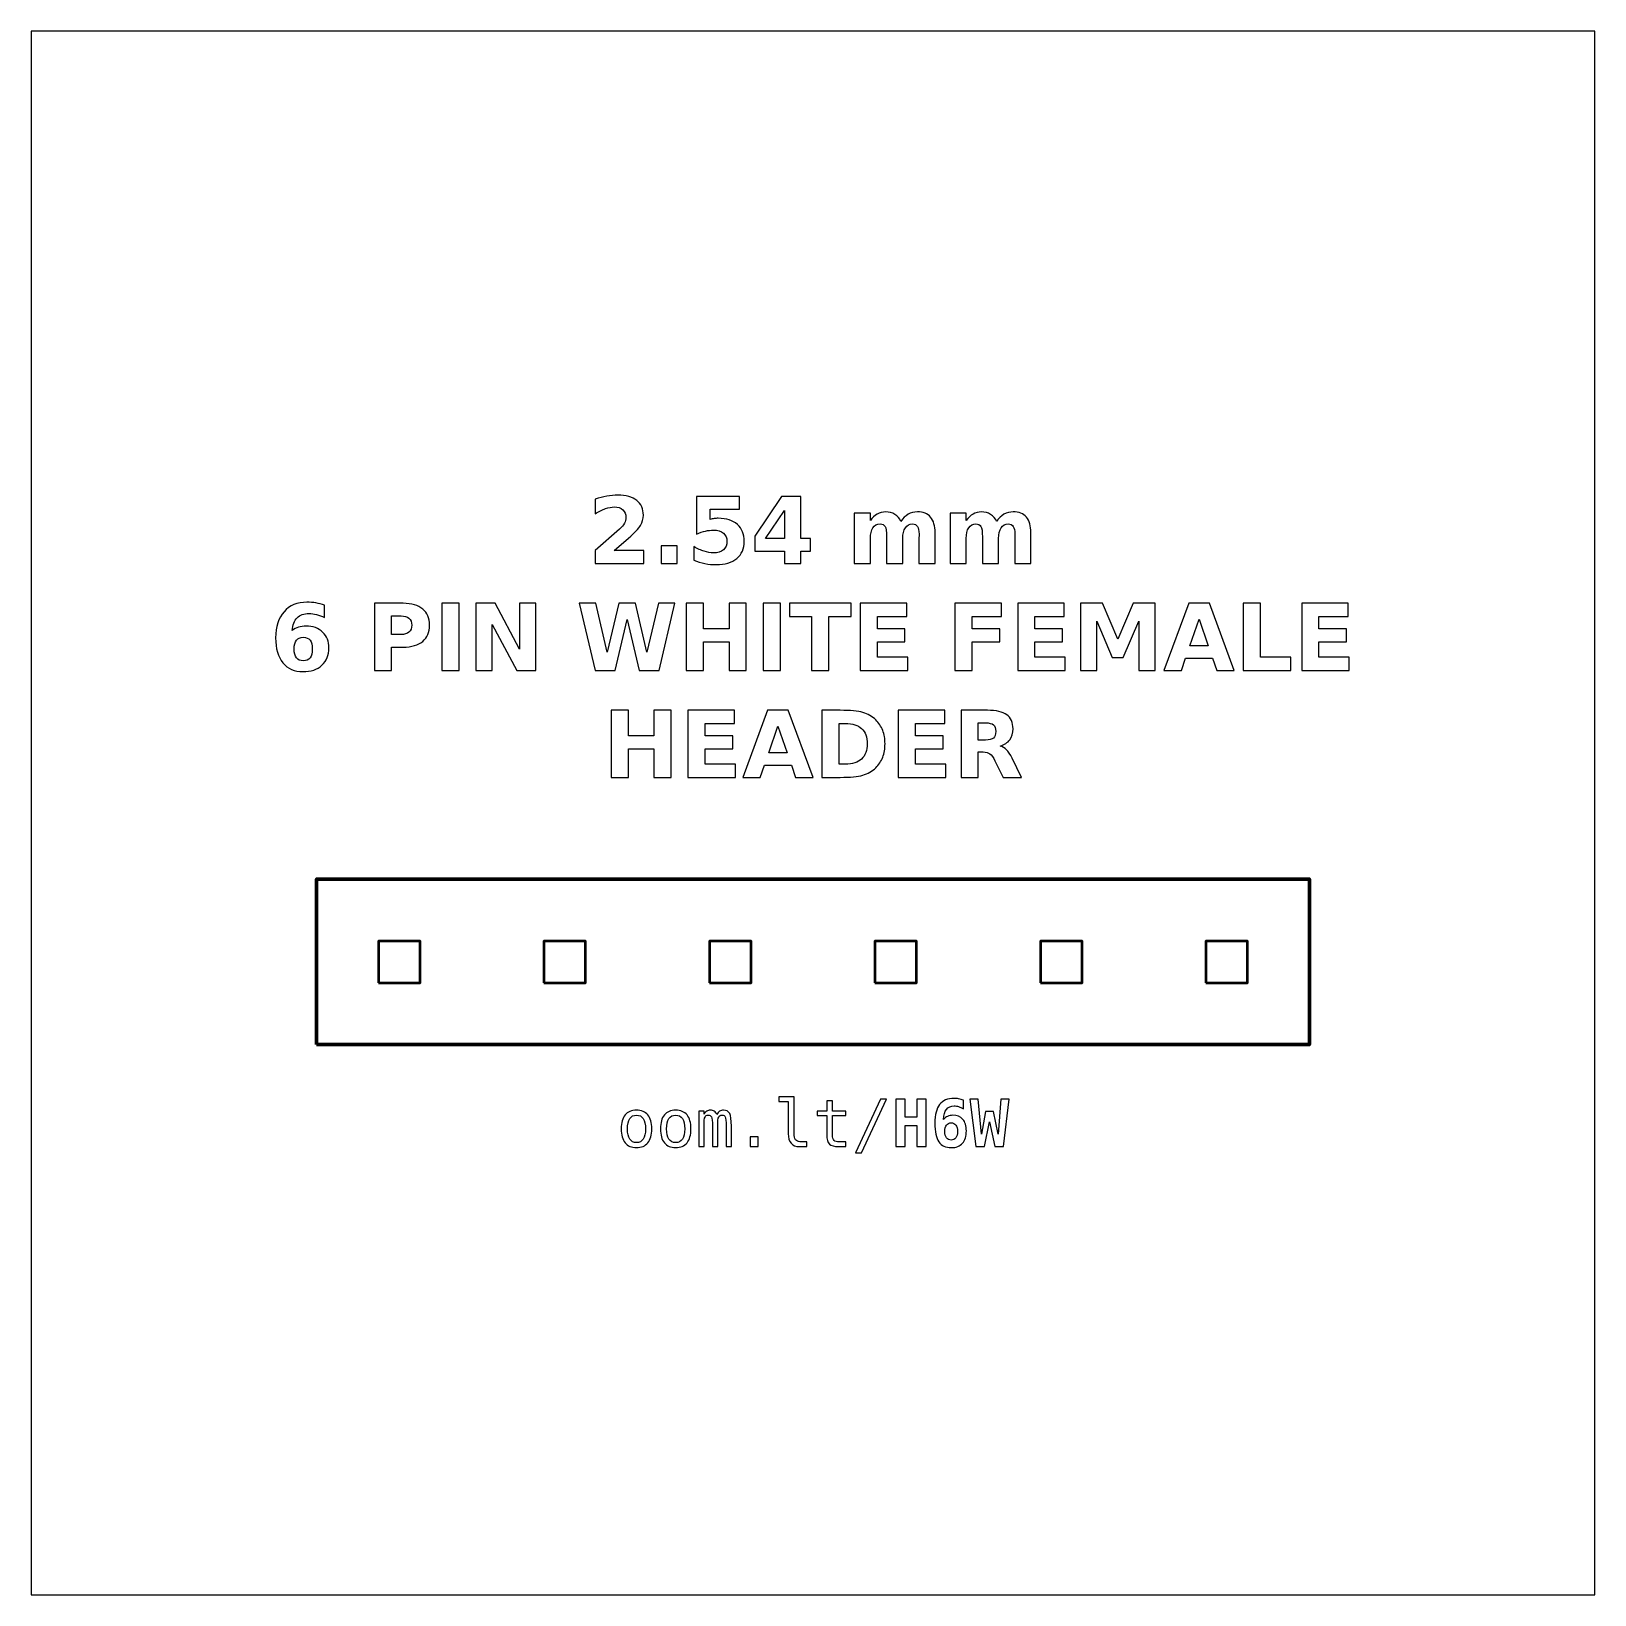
# Model space of a CAD drawing. Header units: centimetres. Extents: x -11.7 to -9.3, y -16.05 to -13.65.
import ezdxf

# ---------------------------------------------------------------- set-up
doc = ezdxf.new("R2010")
doc.units = ezdxf.units.CM
doc.header["$MEASUREMENT"] = 0
doc.layers.add('Layer 1', color=7, linetype='Continuous')

msp = doc.modelspace()

# ---------------------------------------------------------------- linework, layer by layer
at = {"layer": 'Layer 1', "color": 7}
msp.add_lwpolyline([(-11.7, -16.05), (-9.3, -16.05), (-9.3, -13.65), (-11.7, -13.65), (-11.7, -16.05)], close=True, dxfattribs=at)
at = {"layer": 'Layer 1', "color": 7, "lineweight": 100}
msp.add_lwpolyline([(-11.262, -15.20555), (-9.738, -15.20555), (-9.738, -14.95155), (-11.262, -14.95155), (-11.262, -15.20555)], close=True, dxfattribs=at)
at = {"layer": 'Layer 1', "color": 7, "lineweight": 50}
for points in [[(-11.167, -15.11055), (-11.103, -15.11055), (-11.103, -15.04655), (-11.167, -15.04655), (-11.167, -15.11055)], [(-10.913, -15.11055), (-10.849, -15.11055), (-10.849, -15.04655), (-10.913, -15.04655), (-10.913, -15.11055)], [(-10.659, -15.11055), (-10.595, -15.11055), (-10.595, -15.04655), (-10.659, -15.04655), (-10.659, -15.11055)], [(-10.405, -15.11055), (-10.341, -15.11055), (-10.341, -15.04655), (-10.405, -15.04655), (-10.405, -15.11055)], [(-10.151, -15.11055), (-10.087, -15.11055), (-10.087, -15.04655), (-10.151, -15.04655), (-10.151, -15.11055)], [(-9.897, -15.11055), (-9.833, -15.11055), (-9.833, -15.04655), (-9.897, -15.04655), (-9.897, -15.11055)]]:
    msp.add_lwpolyline(points, close=True, dxfattribs=at)
at = {"layer": 'Layer 1', "color": 250}
for points, knots in [([(-10.80503, -14.44727), (-10.80503, -14.44727), (-10.75975, -14.44727), (-10.75975, -14.44727), (-10.75975, -14.44727), (-10.75975, -14.44727), (-10.75975, -14.46677), (-10.75975, -14.46677), (-10.75975, -14.46677), (-10.75975, -14.46677), (-10.83452, -14.46677), (-10.83452, -14.46677), (-10.83452, -14.46677), (-10.83452, -14.46677), (-10.83452, -14.44727), (-10.83452, -14.44727), (-10.83452, -14.44727), (-10.83452, -14.44727), (-10.79696, -14.41414), (-10.79696, -14.41414), (-10.79696, -14.41414), (-10.7936, -14.4111), (-10.79113, -14.40814), (-10.78953, -14.40525), (-10.78953, -14.40525), (-10.78791, -14.40235), (-10.78711, -14.39934), (-10.78711, -14.39621), (-10.78711, -14.39621), (-10.78711, -14.39139), (-10.78873, -14.38751), (-10.79197, -14.38457), (-10.79197, -14.38457), (-10.7952, -14.38163), (-10.7995, -14.38018), (-10.80489, -14.38018), (-10.80489, -14.38018), (-10.80902, -14.38018), (-10.81354, -14.38107), (-10.81846, -14.38283), (-10.81846, -14.38283), (-10.82337, -14.3846), (-10.82864, -14.38723), (-10.83424, -14.39071), (-10.83424, -14.39071), (-10.83424, -14.39071), (-10.83424, -14.36811), (-10.83424, -14.36811), (-10.83424, -14.36811), (-10.82826, -14.36614), (-10.82236, -14.36463), (-10.81653, -14.3636), (-10.81653, -14.3636), (-10.81069, -14.36256), (-10.80498, -14.36204), (-10.79936, -14.36204), (-10.79936, -14.36204), (-10.78706, -14.36204), (-10.77749, -14.36475), (-10.77067, -14.37018), (-10.77067, -14.37018), (-10.76385, -14.37559), (-10.76044, -14.38314), (-10.76044, -14.39285), (-10.76044, -14.39285), (-10.76044, -14.39845), (-10.76189, -14.40367), (-10.76479, -14.40852), (-10.76479, -14.40852), (-10.76768, -14.41336), (-10.77377, -14.41985), (-10.78304, -14.42799), (-10.78304, -14.42799), (-10.78304, -14.42799), (-10.80503, -14.44727), (-10.80503, -14.44727)], [0, 0, 0, 0, 0.0526316, 0.0526316, 0.0526316, 0.0526316, 0.1052632, 0.1052632, 0.1052632, 0.1052632, 0.1578947, 0.1578947, 0.1578947, 0.1578947, 0.2105263, 0.2105263, 0.2105263, 0.2105263, 0.2631579, 0.2631579, 0.2631579, 0.2631579, 0.3157895, 0.3157895, 0.3157895, 0.3157895, 0.3684211, 0.3684211, 0.3684211, 0.3684211, 0.4210526, 0.4210526, 0.4210526, 0.4210526, 0.4736842, 0.4736842, 0.4736842, 0.4736842, 0.5263158, 0.5263158, 0.5263158, 0.5263158, 0.5789474, 0.5789474, 0.5789474, 0.5789474, 0.6315789, 0.6315789, 0.6315789, 0.6315789, 0.6842105, 0.6842105, 0.6842105, 0.6842105, 0.7368421, 0.7368421, 0.7368421, 0.7368421, 0.7894737, 0.7894737, 0.7894737, 0.7894737, 0.8421053, 0.8421053, 0.8421053, 0.8421053, 0.8947368, 0.8947368, 0.8947368, 0.8947368, 0.9473684, 0.9473684, 0.9473684, 0.9473684, 1, 1, 1, 1]), ([(-10.67894, -14.3639), (-10.67894, -14.3639), (-10.613, -14.3639), (-10.613, -14.3639), (-10.613, -14.3639), (-10.613, -14.3639), (-10.613, -14.3834), (-10.613, -14.3834), (-10.613, -14.3834), (-10.613, -14.3834), (-10.6578, -14.3834), (-10.6578, -14.3834), (-10.6578, -14.3834), (-10.6578, -14.3834), (-10.6578, -14.39932), (-10.6578, -14.39932), (-10.6578, -14.39932), (-10.65578, -14.39878), (-10.65375, -14.39836), (-10.65171, -14.39805), (-10.65171, -14.39805), (-10.64966, -14.39774), (-10.64752, -14.3976), (-10.64533, -14.3976), (-10.64533, -14.3976), (-10.63278, -14.3976), (-10.62302, -14.40073), (-10.61603, -14.40701), (-10.61603, -14.40701), (-10.60905, -14.41327), (-10.60557, -14.42201), (-10.60557, -14.43321), (-10.60557, -14.43321), (-10.60557, -14.44433), (-10.60938, -14.45304), (-10.61697, -14.45934), (-10.61697, -14.45934), (-10.62457, -14.46562), (-10.63513, -14.46877), (-10.64863, -14.46877), (-10.64863, -14.46877), (-10.65446, -14.46877), (-10.66025, -14.4682), (-10.66596, -14.46708), (-10.66596, -14.46708), (-10.67168, -14.46595), (-10.67737, -14.46425), (-10.68301, -14.46195), (-10.68301, -14.46195), (-10.68301, -14.46195), (-10.68301, -14.44106), (-10.68301, -14.44106), (-10.68301, -14.44106), (-10.67741, -14.44429), (-10.6721, -14.44669), (-10.66707, -14.44828), (-10.66707, -14.44828), (-10.66203, -14.44991), (-10.65728, -14.45071), (-10.65284, -14.45071), (-10.65284, -14.45071), (-10.64639, -14.45071), (-10.64134, -14.44913), (-10.63764, -14.44598), (-10.63764, -14.44598), (-10.63395, -14.44285), (-10.63209, -14.4386), (-10.63209, -14.43321), (-10.63209, -14.43321), (-10.63209, -14.4278), (-10.63395, -14.42354), (-10.63764, -14.42042), (-10.63764, -14.42042), (-10.64134, -14.41729), (-10.64639, -14.41574), (-10.65284, -14.41574), (-10.65284, -14.41574), (-10.65665, -14.41574), (-10.66072, -14.41623), (-10.66502, -14.41722), (-10.66502, -14.41722), (-10.66935, -14.4182), (-10.67398, -14.41973), (-10.67894, -14.4218), (-10.67894, -14.4218), (-10.67894, -14.4218), (-10.67894, -14.3639), (-10.67894, -14.3639)], [0, 0, 0, 0, 0.0454545, 0.0454545, 0.0454545, 0.0454545, 0.0909091, 0.0909091, 0.0909091, 0.0909091, 0.1363636, 0.1363636, 0.1363636, 0.1363636, 0.1818182, 0.1818182, 0.1818182, 0.1818182, 0.2272727, 0.2272727, 0.2272727, 0.2272727, 0.2727273, 0.2727273, 0.2727273, 0.2727273, 0.3181818, 0.3181818, 0.3181818, 0.3181818, 0.3636364, 0.3636364, 0.3636364, 0.3636364, 0.4090909, 0.4090909, 0.4090909, 0.4090909, 0.4545455, 0.4545455, 0.4545455, 0.4545455, 0.5, 0.5, 0.5, 0.5, 0.5454545, 0.5454545, 0.5454545, 0.5454545, 0.5909091, 0.5909091, 0.5909091, 0.5909091, 0.6363636, 0.6363636, 0.6363636, 0.6363636, 0.6818182, 0.6818182, 0.6818182, 0.6818182, 0.7272727, 0.7272727, 0.7272727, 0.7272727, 0.7727273, 0.7727273, 0.7727273, 0.7727273, 0.8181818, 0.8181818, 0.8181818, 0.8181818, 0.8636364, 0.8636364, 0.8636364, 0.8636364, 0.9090909, 0.9090909, 0.9090909, 0.9090909, 0.9545455, 0.9545455, 0.9545455, 0.9545455, 1, 1, 1, 1]), ([(-10.54816, -14.3639), (-10.54816, -14.3639), (-10.51866, -14.3639), (-10.51866, -14.3639), (-10.51866, -14.3639), (-10.51866, -14.3639), (-10.51866, -14.42881), (-10.51866, -14.42881), (-10.51866, -14.42881), (-10.51866, -14.42881), (-10.50399, -14.42881), (-10.50399, -14.42881), (-10.50399, -14.42881), (-10.50399, -14.42881), (-10.50399, -14.44803), (-10.50399, -14.44803), (-10.50399, -14.44803), (-10.50399, -14.44803), (-10.51866, -14.44803), (-10.51866, -14.44803), (-10.51866, -14.44803), (-10.51866, -14.44803), (-10.51866, -14.46677), (-10.51866, -14.46677), (-10.51866, -14.46677), (-10.51866, -14.46677), (-10.54373, -14.46677), (-10.54373, -14.46677), (-10.54373, -14.46677), (-10.54373, -14.46677), (-10.54373, -14.44803), (-10.54373, -14.44803), (-10.54373, -14.44803), (-10.54373, -14.44803), (-10.58936, -14.44803), (-10.58936, -14.44803), (-10.58936, -14.44803), (-10.58936, -14.44803), (-10.58936, -14.42528), (-10.58936, -14.42528), (-10.58936, -14.42528), (-10.58936, -14.42528), (-10.54816, -14.3639), (-10.54816, -14.3639)], [0, 0, 0, 0, 0.0909091, 0.0909091, 0.0909091, 0.0909091, 0.1818182, 0.1818182, 0.1818182, 0.1818182, 0.2727273, 0.2727273, 0.2727273, 0.2727273, 0.3636364, 0.3636364, 0.3636364, 0.3636364, 0.4545455, 0.4545455, 0.4545455, 0.4545455, 0.5454545, 0.5454545, 0.5454545, 0.5454545, 0.6363636, 0.6363636, 0.6363636, 0.6363636, 0.7272727, 0.7272727, 0.7272727, 0.7272727, 0.8181818, 0.8181818, 0.8181818, 0.8181818, 0.9090909, 0.9090909, 0.9090909, 0.9090909, 1, 1, 1, 1]), ([(-10.54373, -14.38575), (-10.54373, -14.38575), (-10.57283, -14.42881), (-10.57283, -14.42881), (-10.57283, -14.42881), (-10.57283, -14.42881), (-10.54373, -14.42881), (-10.54373, -14.42881), (-10.54373, -14.42881), (-10.54373, -14.42881), (-10.54373, -14.38575), (-10.54373, -14.38575)], [0, 0, 0, 0, 0.3333333, 0.3333333, 0.3333333, 0.3333333, 0.6666667, 0.6666667, 0.6666667, 0.6666667, 1, 1, 1, 1]), ([(-10.36502, -14.40242), (-10.36189, -14.39765), (-10.3582, -14.394), (-10.35389, -14.39151), (-10.35389, -14.39151), (-10.34959, -14.38899), (-10.34489, -14.38775), (-10.33974, -14.38775), (-10.33974, -14.38775), (-10.33087, -14.38775), (-10.32412, -14.39048), (-10.31949, -14.39596), (-10.31949, -14.39596), (-10.31485, -14.40141), (-10.31252, -14.40936), (-10.31252, -14.41978), (-10.31252, -14.41978), (-10.31252, -14.41978), (-10.31252, -14.46677), (-10.31252, -14.46677), (-10.31252, -14.46677), (-10.31252, -14.46677), (-10.33734, -14.46677), (-10.33734, -14.46677), (-10.33734, -14.46677), (-10.33734, -14.46677), (-10.33734, -14.42653), (-10.33734, -14.42653), (-10.33734, -14.42653), (-10.33729, -14.42594), (-10.33727, -14.42533), (-10.33724, -14.42467), (-10.33724, -14.42467), (-10.33722, -14.42404), (-10.3372, -14.42312), (-10.3372, -14.42192), (-10.3372, -14.42192), (-10.3372, -14.41646), (-10.33799, -14.41249), (-10.33962, -14.41004), (-10.33962, -14.41004), (-10.34122, -14.40757), (-10.3438, -14.40635), (-10.34738, -14.40635), (-10.34738, -14.40635), (-10.35208, -14.40635), (-10.35568, -14.40828), (-10.35824, -14.41214), (-10.35824, -14.41214), (-10.36078, -14.41599), (-10.3621, -14.42157), (-10.3622, -14.42888), (-10.3622, -14.42888), (-10.3622, -14.42888), (-10.3622, -14.46677), (-10.3622, -14.46677), (-10.3622, -14.46677), (-10.3622, -14.46677), (-10.38701, -14.46677), (-10.38701, -14.46677), (-10.38701, -14.46677), (-10.38701, -14.46677), (-10.38701, -14.42653), (-10.38701, -14.42653), (-10.38701, -14.42653), (-10.38701, -14.41799), (-10.38774, -14.41249), (-10.38922, -14.41004), (-10.38922, -14.41004), (-10.39068, -14.40757), (-10.39329, -14.40635), (-10.39705, -14.40635), (-10.39705, -14.40635), (-10.4018, -14.40635), (-10.40545, -14.4083), (-10.40801, -14.41218), (-10.40801, -14.41218), (-10.41057, -14.41606), (-10.41187, -14.42159), (-10.41187, -14.42881), (-10.41187, -14.42881), (-10.41187, -14.42881), (-10.41187, -14.46677), (-10.41187, -14.46677), (-10.41187, -14.46677), (-10.41187, -14.46677), (-10.43668, -14.46677), (-10.43668, -14.46677), (-10.43668, -14.46677), (-10.43668, -14.46677), (-10.43668, -14.38961), (-10.43668, -14.38961), (-10.43668, -14.38961), (-10.43668, -14.38961), (-10.41187, -14.38961), (-10.41187, -14.38961), (-10.41187, -14.38961), (-10.41187, -14.38961), (-10.41187, -14.40092), (-10.41187, -14.40092), (-10.41187, -14.40092), (-10.40883, -14.39654), (-10.40535, -14.39328), (-10.40142, -14.39106), (-10.40142, -14.39106), (-10.3975, -14.38885), (-10.39317, -14.38775), (-10.38844, -14.38775), (-10.38844, -14.38775), (-10.38313, -14.38775), (-10.3784, -14.38904), (-10.37433, -14.39161), (-10.37433, -14.39161), (-10.37024, -14.39419), (-10.36713, -14.39779), (-10.36502, -14.40242)], [0, 0, 0, 0, 0.0344828, 0.0344828, 0.0344828, 0.0344828, 0.0689655, 0.0689655, 0.0689655, 0.0689655, 0.1034483, 0.1034483, 0.1034483, 0.1034483, 0.137931, 0.137931, 0.137931, 0.137931, 0.1724138, 0.1724138, 0.1724138, 0.1724138, 0.2068966, 0.2068966, 0.2068966, 0.2068966, 0.2413793, 0.2413793, 0.2413793, 0.2413793, 0.2758621, 0.2758621, 0.2758621, 0.2758621, 0.3103448, 0.3103448, 0.3103448, 0.3103448, 0.3448276, 0.3448276, 0.3448276, 0.3448276, 0.3793103, 0.3793103, 0.3793103, 0.3793103, 0.4137931, 0.4137931, 0.4137931, 0.4137931, 0.4482759, 0.4482759, 0.4482759, 0.4482759, 0.4827586, 0.4827586, 0.4827586, 0.4827586, 0.5172414, 0.5172414, 0.5172414, 0.5172414, 0.5517241, 0.5517241, 0.5517241, 0.5517241, 0.5862069, 0.5862069, 0.5862069, 0.5862069, 0.6206897, 0.6206897, 0.6206897, 0.6206897, 0.6551724, 0.6551724, 0.6551724, 0.6551724, 0.6896552, 0.6896552, 0.6896552, 0.6896552, 0.7241379, 0.7241379, 0.7241379, 0.7241379, 0.7586207, 0.7586207, 0.7586207, 0.7586207, 0.7931034, 0.7931034, 0.7931034, 0.7931034, 0.8275862, 0.8275862, 0.8275862, 0.8275862, 0.862069, 0.862069, 0.862069, 0.862069, 0.8965517, 0.8965517, 0.8965517, 0.8965517, 0.9310345, 0.9310345, 0.9310345, 0.9310345, 0.9655172, 0.9655172, 0.9655172, 0.9655172, 1, 1, 1, 1]), ([(-10.21798, -14.40242), (-10.21485, -14.39765), (-10.21116, -14.394), (-10.20685, -14.39151), (-10.20685, -14.39151), (-10.20255, -14.38899), (-10.19785, -14.38775), (-10.1927, -14.38775), (-10.1927, -14.38775), (-10.18383, -14.38775), (-10.17708, -14.39048), (-10.17245, -14.39596), (-10.17245, -14.39596), (-10.16781, -14.40141), (-10.16548, -14.40936), (-10.16548, -14.41978), (-10.16548, -14.41978), (-10.16548, -14.41978), (-10.16548, -14.46677), (-10.16548, -14.46677), (-10.16548, -14.46677), (-10.16548, -14.46677), (-10.1903, -14.46677), (-10.1903, -14.46677), (-10.1903, -14.46677), (-10.1903, -14.46677), (-10.1903, -14.42653), (-10.1903, -14.42653), (-10.1903, -14.42653), (-10.19025, -14.42594), (-10.19023, -14.42533), (-10.1902, -14.42467), (-10.1902, -14.42467), (-10.19018, -14.42404), (-10.19016, -14.42312), (-10.19016, -14.42192), (-10.19016, -14.42192), (-10.19016, -14.41646), (-10.19095, -14.41249), (-10.19258, -14.41004), (-10.19258, -14.41004), (-10.19418, -14.40757), (-10.19676, -14.40635), (-10.20034, -14.40635), (-10.20034, -14.40635), (-10.20504, -14.40635), (-10.20864, -14.40828), (-10.2112, -14.41214), (-10.2112, -14.41214), (-10.21374, -14.41599), (-10.21506, -14.42157), (-10.21516, -14.42888), (-10.21516, -14.42888), (-10.21516, -14.42888), (-10.21516, -14.46677), (-10.21516, -14.46677), (-10.21516, -14.46677), (-10.21516, -14.46677), (-10.23997, -14.46677), (-10.23997, -14.46677), (-10.23997, -14.46677), (-10.23997, -14.46677), (-10.23997, -14.42653), (-10.23997, -14.42653), (-10.23997, -14.42653), (-10.23997, -14.41799), (-10.2407, -14.41249), (-10.24218, -14.41004), (-10.24218, -14.41004), (-10.24364, -14.40757), (-10.24625, -14.40635), (-10.25001, -14.40635), (-10.25001, -14.40635), (-10.25476, -14.40635), (-10.25841, -14.4083), (-10.26097, -14.41218), (-10.26097, -14.41218), (-10.26353, -14.41606), (-10.26483, -14.42159), (-10.26483, -14.42881), (-10.26483, -14.42881), (-10.26483, -14.42881), (-10.26483, -14.46677), (-10.26483, -14.46677), (-10.26483, -14.46677), (-10.26483, -14.46677), (-10.28964, -14.46677), (-10.28964, -14.46677), (-10.28964, -14.46677), (-10.28964, -14.46677), (-10.28964, -14.38961), (-10.28964, -14.38961), (-10.28964, -14.38961), (-10.28964, -14.38961), (-10.26483, -14.38961), (-10.26483, -14.38961), (-10.26483, -14.38961), (-10.26483, -14.38961), (-10.26483, -14.40092), (-10.26483, -14.40092), (-10.26483, -14.40092), (-10.26179, -14.39654), (-10.25831, -14.39328), (-10.25438, -14.39106), (-10.25438, -14.39106), (-10.25046, -14.38885), (-10.24613, -14.38775), (-10.2414, -14.38775), (-10.2414, -14.38775), (-10.23609, -14.38775), (-10.23136, -14.38904), (-10.22729, -14.39161), (-10.22729, -14.39161), (-10.2232, -14.39419), (-10.22009, -14.39779), (-10.21798, -14.40242)], [0, 0, 0, 0, 0.0344828, 0.0344828, 0.0344828, 0.0344828, 0.0689655, 0.0689655, 0.0689655, 0.0689655, 0.1034483, 0.1034483, 0.1034483, 0.1034483, 0.137931, 0.137931, 0.137931, 0.137931, 0.1724138, 0.1724138, 0.1724138, 0.1724138, 0.2068966, 0.2068966, 0.2068966, 0.2068966, 0.2413793, 0.2413793, 0.2413793, 0.2413793, 0.2758621, 0.2758621, 0.2758621, 0.2758621, 0.3103448, 0.3103448, 0.3103448, 0.3103448, 0.3448276, 0.3448276, 0.3448276, 0.3448276, 0.3793103, 0.3793103, 0.3793103, 0.3793103, 0.4137931, 0.4137931, 0.4137931, 0.4137931, 0.4482759, 0.4482759, 0.4482759, 0.4482759, 0.4827586, 0.4827586, 0.4827586, 0.4827586, 0.5172414, 0.5172414, 0.5172414, 0.5172414, 0.5517241, 0.5517241, 0.5517241, 0.5517241, 0.5862069, 0.5862069, 0.5862069, 0.5862069, 0.6206897, 0.6206897, 0.6206897, 0.6206897, 0.6551724, 0.6551724, 0.6551724, 0.6551724, 0.6896552, 0.6896552, 0.6896552, 0.6896552, 0.7241379, 0.7241379, 0.7241379, 0.7241379, 0.7586207, 0.7586207, 0.7586207, 0.7586207, 0.7931034, 0.7931034, 0.7931034, 0.7931034, 0.8275862, 0.8275862, 0.8275862, 0.8275862, 0.862069, 0.862069, 0.862069, 0.862069, 0.8965517, 0.8965517, 0.8965517, 0.8965517, 0.9310345, 0.9310345, 0.9310345, 0.9310345, 0.9655172, 0.9655172, 0.9655172, 0.9655172, 1, 1, 1, 1]), ([(-10.73311, -14.4401), (-10.73311, -14.4401), (-10.70829, -14.4401), (-10.70829, -14.4401), (-10.70829, -14.4401), (-10.70829, -14.4401), (-10.70829, -14.46677), (-10.70829, -14.46677), (-10.70829, -14.46677), (-10.70829, -14.46677), (-10.73311, -14.46677), (-10.73311, -14.46677), (-10.73311, -14.46677), (-10.73311, -14.46677), (-10.73311, -14.4401), (-10.73311, -14.4401)], [0, 0, 0, 0, 0.25, 0.25, 0.25, 0.25, 0.5, 0.5, 0.5, 0.5, 0.75, 0.75, 0.75, 0.75, 1, 1, 1, 1]), ([(-11.24977, -14.53083), (-11.24977, -14.53083), (-11.24977, -14.54986), (-11.24977, -14.54986), (-11.24977, -14.54986), (-11.25414, -14.54779), (-11.25823, -14.54626), (-11.26209, -14.54527), (-11.26209, -14.54527), (-11.26595, -14.54428), (-11.26973, -14.54379), (-11.2734, -14.54379), (-11.2734, -14.54379), (-11.28131, -14.54379), (-11.28744, -14.54598), (-11.29186, -14.55038), (-11.29186, -14.55038), (-11.29626, -14.55475), (-11.29885, -14.56126), (-11.29958, -14.5699), (-11.29958, -14.5699), (-11.29655, -14.56766), (-11.29325, -14.56597), (-11.28972, -14.56484), (-11.28972, -14.56484), (-11.2862, -14.56371), (-11.28234, -14.56315), (-11.27815, -14.56315), (-11.27815, -14.56315), (-11.26764, -14.56315), (-11.25915, -14.56623), (-11.25271, -14.57239), (-11.25271, -14.57239), (-11.24624, -14.57853), (-11.24302, -14.58659), (-11.24302, -14.59657), (-11.24302, -14.59657), (-11.24302, -14.6076), (-11.24662, -14.61642), (-11.25384, -14.62307), (-11.25384, -14.62307), (-11.26103, -14.6297), (-11.27072, -14.63302), (-11.28283, -14.63302), (-11.28283, -14.63302), (-11.29619, -14.63302), (-11.30654, -14.6285), (-11.31388, -14.61947), (-11.31388, -14.61947), (-11.32119, -14.61046), (-11.32486, -14.59765), (-11.32486, -14.58107), (-11.32486, -14.58107), (-11.32486, -14.56409), (-11.32058, -14.55073), (-11.31202, -14.54102), (-11.31202, -14.54102), (-11.30344, -14.5313), (-11.2917, -14.52643), (-11.27677, -14.52643), (-11.27677, -14.52643), (-11.27204, -14.52643), (-11.26745, -14.52681), (-11.26298, -14.52754), (-11.26298, -14.52754), (-11.25854, -14.52827), (-11.25414, -14.52937), (-11.24977, -14.53083)], [0, 0, 0, 0, 0.0588235, 0.0588235, 0.0588235, 0.0588235, 0.1176471, 0.1176471, 0.1176471, 0.1176471, 0.1764706, 0.1764706, 0.1764706, 0.1764706, 0.2352941, 0.2352941, 0.2352941, 0.2352941, 0.2941176, 0.2941176, 0.2941176, 0.2941176, 0.3529412, 0.3529412, 0.3529412, 0.3529412, 0.4117647, 0.4117647, 0.4117647, 0.4117647, 0.4705882, 0.4705882, 0.4705882, 0.4705882, 0.5294118, 0.5294118, 0.5294118, 0.5294118, 0.5882353, 0.5882353, 0.5882353, 0.5882353, 0.6470588, 0.6470588, 0.6470588, 0.6470588, 0.7058824, 0.7058824, 0.7058824, 0.7058824, 0.7647059, 0.7647059, 0.7647059, 0.7647059, 0.8235294, 0.8235294, 0.8235294, 0.8235294, 0.8823529, 0.8823529, 0.8823529, 0.8823529, 0.9411765, 0.9411765, 0.9411765, 0.9411765, 1, 1, 1, 1]), ([(-11.17333, -14.52815), (-11.17333, -14.52815), (-11.12931, -14.52815), (-11.12931, -14.52815), (-11.12931, -14.52815), (-11.11621, -14.52815), (-11.10616, -14.53107), (-11.09915, -14.53688), (-11.09915, -14.53688), (-11.09215, -14.54269), (-11.08864, -14.55096), (-11.08864, -14.56171), (-11.08864, -14.56171), (-11.08864, -14.57248), (-11.09215, -14.58078), (-11.09915, -14.58659), (-11.09915, -14.58659), (-11.10616, -14.5924), (-11.11621, -14.59532), (-11.12931, -14.59532), (-11.12931, -14.59532), (-11.12931, -14.59532), (-11.1468, -14.59532), (-11.1468, -14.59532), (-11.1468, -14.59532), (-11.1468, -14.59532), (-11.1468, -14.63102), (-11.1468, -14.63102), (-11.1468, -14.63102), (-11.1468, -14.63102), (-11.17333, -14.63102), (-11.17333, -14.63102), (-11.17333, -14.63102), (-11.17333, -14.63102), (-11.17333, -14.52815), (-11.17333, -14.52815)], [0, 0, 0, 0, 0.1111111, 0.1111111, 0.1111111, 0.1111111, 0.2222222, 0.2222222, 0.2222222, 0.2222222, 0.3333333, 0.3333333, 0.3333333, 0.3333333, 0.4444444, 0.4444444, 0.4444444, 0.4444444, 0.5555556, 0.5555556, 0.5555556, 0.5555556, 0.6666667, 0.6666667, 0.6666667, 0.6666667, 0.7777778, 0.7777778, 0.7777778, 0.7777778, 0.8888889, 0.8888889, 0.8888889, 0.8888889, 1, 1, 1, 1]), ([(-11.06992, -14.52815), (-11.06992, -14.52815), (-11.04339, -14.52815), (-11.04339, -14.52815), (-11.04339, -14.52815), (-11.04339, -14.52815), (-11.04339, -14.63102), (-11.04339, -14.63102), (-11.04339, -14.63102), (-11.04339, -14.63102), (-11.06992, -14.63102), (-11.06992, -14.63102), (-11.06992, -14.63102), (-11.06992, -14.63102), (-11.06992, -14.52815), (-11.06992, -14.52815)], [0, 0, 0, 0, 0.25, 0.25, 0.25, 0.25, 0.5, 0.5, 0.5, 0.5, 0.75, 0.75, 0.75, 0.75, 1, 1, 1, 1]), ([(-11.01743, -14.52815), (-11.01743, -14.52815), (-10.9878, -14.52815), (-10.9878, -14.52815), (-10.9878, -14.52815), (-10.9878, -14.52815), (-10.95038, -14.59871), (-10.95038, -14.59871), (-10.95038, -14.59871), (-10.95038, -14.59871), (-10.95038, -14.52815), (-10.95038, -14.52815), (-10.95038, -14.52815), (-10.95038, -14.52815), (-10.92524, -14.52815), (-10.92524, -14.52815), (-10.92524, -14.52815), (-10.92524, -14.52815), (-10.92524, -14.63102), (-10.92524, -14.63102), (-10.92524, -14.63102), (-10.92524, -14.63102), (-10.95487, -14.63102), (-10.95487, -14.63102), (-10.95487, -14.63102), (-10.95487, -14.63102), (-10.99229, -14.56046), (-10.99229, -14.56046), (-10.99229, -14.56046), (-10.99229, -14.56046), (-10.99229, -14.63102), (-10.99229, -14.63102), (-10.99229, -14.63102), (-10.99229, -14.63102), (-11.01743, -14.63102), (-11.01743, -14.63102), (-11.01743, -14.63102), (-11.01743, -14.63102), (-11.01743, -14.52815), (-11.01743, -14.52815)], [0, 0, 0, 0, 0.1, 0.1, 0.1, 0.1, 0.2, 0.2, 0.2, 0.2, 0.3, 0.3, 0.3, 0.3, 0.4, 0.4, 0.4, 0.4, 0.5, 0.5, 0.5, 0.5, 0.6, 0.6, 0.6, 0.6, 0.7, 0.7, 0.7, 0.7, 0.8, 0.8, 0.8, 0.8, 0.9, 0.9, 0.9, 0.9, 1, 1, 1, 1]), ([(-10.85896, -14.52815), (-10.85896, -14.52815), (-10.83354, -14.52815), (-10.83354, -14.52815), (-10.83354, -14.52815), (-10.83354, -14.52815), (-10.81576, -14.60292), (-10.81576, -14.60292), (-10.81576, -14.60292), (-10.81576, -14.60292), (-10.79812, -14.52815), (-10.79812, -14.52815), (-10.79812, -14.52815), (-10.79812, -14.52815), (-10.77255, -14.52815), (-10.77255, -14.52815), (-10.77255, -14.52815), (-10.77255, -14.52815), (-10.75492, -14.60292), (-10.75492, -14.60292), (-10.75492, -14.60292), (-10.75492, -14.60292), (-10.73714, -14.52815), (-10.73714, -14.52815), (-10.73714, -14.52815), (-10.73714, -14.52815), (-10.71192, -14.52815), (-10.71192, -14.52815), (-10.71192, -14.52815), (-10.71192, -14.52815), (-10.73617, -14.63102), (-10.73617, -14.63102), (-10.73617, -14.63102), (-10.73617, -14.63102), (-10.76677, -14.63102), (-10.76677, -14.63102), (-10.76677, -14.63102), (-10.76677, -14.63102), (-10.78544, -14.55282), (-10.78544, -14.55282), (-10.78544, -14.55282), (-10.78544, -14.55282), (-10.8039, -14.63102), (-10.8039, -14.63102), (-10.8039, -14.63102), (-10.8039, -14.63102), (-10.8345, -14.63102), (-10.8345, -14.63102), (-10.8345, -14.63102), (-10.8345, -14.63102), (-10.85896, -14.52815), (-10.85896, -14.52815)], [0, 0, 0, 0, 0.0769231, 0.0769231, 0.0769231, 0.0769231, 0.1538462, 0.1538462, 0.1538462, 0.1538462, 0.2307692, 0.2307692, 0.2307692, 0.2307692, 0.3076923, 0.3076923, 0.3076923, 0.3076923, 0.3846154, 0.3846154, 0.3846154, 0.3846154, 0.4615385, 0.4615385, 0.4615385, 0.4615385, 0.5384615, 0.5384615, 0.5384615, 0.5384615, 0.6153846, 0.6153846, 0.6153846, 0.6153846, 0.6923077, 0.6923077, 0.6923077, 0.6923077, 0.7692308, 0.7692308, 0.7692308, 0.7692308, 0.8461538, 0.8461538, 0.8461538, 0.8461538, 0.9230769, 0.9230769, 0.9230769, 0.9230769, 1, 1, 1, 1]), ([(-10.69457, -14.52815), (-10.69457, -14.52815), (-10.66804, -14.52815), (-10.66804, -14.52815), (-10.66804, -14.52815), (-10.66804, -14.52815), (-10.66804, -14.56736), (-10.66804, -14.56736), (-10.66804, -14.56736), (-10.66804, -14.56736), (-10.62891, -14.56736), (-10.62891, -14.56736), (-10.62891, -14.56736), (-10.62891, -14.56736), (-10.62891, -14.52815), (-10.62891, -14.52815), (-10.62891, -14.52815), (-10.62891, -14.52815), (-10.60238, -14.52815), (-10.60238, -14.52815), (-10.60238, -14.52815), (-10.60238, -14.52815), (-10.60238, -14.63102), (-10.60238, -14.63102), (-10.60238, -14.63102), (-10.60238, -14.63102), (-10.62891, -14.63102), (-10.62891, -14.63102), (-10.62891, -14.63102), (-10.62891, -14.63102), (-10.62891, -14.58742), (-10.62891, -14.58742), (-10.62891, -14.58742), (-10.62891, -14.58742), (-10.66804, -14.58742), (-10.66804, -14.58742), (-10.66804, -14.58742), (-10.66804, -14.58742), (-10.66804, -14.63102), (-10.66804, -14.63102), (-10.66804, -14.63102), (-10.66804, -14.63102), (-10.69457, -14.63102), (-10.69457, -14.63102), (-10.69457, -14.63102), (-10.69457, -14.63102), (-10.69457, -14.52815), (-10.69457, -14.52815)], [0, 0, 0, 0, 0.0833333, 0.0833333, 0.0833333, 0.0833333, 0.1666667, 0.1666667, 0.1666667, 0.1666667, 0.25, 0.25, 0.25, 0.25, 0.3333333, 0.3333333, 0.3333333, 0.3333333, 0.4166667, 0.4166667, 0.4166667, 0.4166667, 0.5, 0.5, 0.5, 0.5, 0.5833333, 0.5833333, 0.5833333, 0.5833333, 0.6666667, 0.6666667, 0.6666667, 0.6666667, 0.75, 0.75, 0.75, 0.75, 0.8333333, 0.8333333, 0.8333333, 0.8333333, 0.9166667, 0.9166667, 0.9166667, 0.9166667, 1, 1, 1, 1]), ([(-10.57648, -14.52815), (-10.57648, -14.52815), (-10.54995, -14.52815), (-10.54995, -14.52815), (-10.54995, -14.52815), (-10.54995, -14.52815), (-10.54995, -14.63102), (-10.54995, -14.63102), (-10.54995, -14.63102), (-10.54995, -14.63102), (-10.57648, -14.63102), (-10.57648, -14.63102), (-10.57648, -14.63102), (-10.57648, -14.63102), (-10.57648, -14.52815), (-10.57648, -14.52815)], [0, 0, 0, 0, 0.25, 0.25, 0.25, 0.25, 0.5, 0.5, 0.5, 0.5, 0.75, 0.75, 0.75, 0.75, 1, 1, 1, 1]), ([(-10.53627, -14.52815), (-10.53627, -14.52815), (-10.44147, -14.52815), (-10.44147, -14.52815), (-10.44147, -14.52815), (-10.44147, -14.52815), (-10.44147, -14.54821), (-10.44147, -14.54821), (-10.44147, -14.54821), (-10.44147, -14.54821), (-10.47557, -14.54821), (-10.47557, -14.54821), (-10.47557, -14.54821), (-10.47557, -14.54821), (-10.47557, -14.63102), (-10.47557, -14.63102), (-10.47557, -14.63102), (-10.47557, -14.63102), (-10.5021, -14.63102), (-10.5021, -14.63102), (-10.5021, -14.63102), (-10.5021, -14.63102), (-10.5021, -14.54821), (-10.5021, -14.54821), (-10.5021, -14.54821), (-10.5021, -14.54821), (-10.53627, -14.54821), (-10.53627, -14.54821), (-10.53627, -14.54821), (-10.53627, -14.54821), (-10.53627, -14.52815), (-10.53627, -14.52815)], [0, 0, 0, 0, 0.125, 0.125, 0.125, 0.125, 0.25, 0.25, 0.25, 0.25, 0.375, 0.375, 0.375, 0.375, 0.5, 0.5, 0.5, 0.5, 0.625, 0.625, 0.625, 0.625, 0.75, 0.75, 0.75, 0.75, 0.875, 0.875, 0.875, 0.875, 1, 1, 1, 1]), ([(-10.42773, -14.52815), (-10.42773, -14.52815), (-10.35614, -14.52815), (-10.35614, -14.52815), (-10.35614, -14.52815), (-10.35614, -14.52815), (-10.35614, -14.54821), (-10.35614, -14.54821), (-10.35614, -14.54821), (-10.35614, -14.54821), (-10.4012, -14.54821), (-10.4012, -14.54821), (-10.4012, -14.54821), (-10.4012, -14.54821), (-10.4012, -14.56736), (-10.4012, -14.56736), (-10.4012, -14.56736), (-10.4012, -14.56736), (-10.35885, -14.56736), (-10.35885, -14.56736), (-10.35885, -14.56736), (-10.35885, -14.56736), (-10.35885, -14.58742), (-10.35885, -14.58742), (-10.35885, -14.58742), (-10.35885, -14.58742), (-10.4012, -14.58742), (-10.4012, -14.58742), (-10.4012, -14.58742), (-10.4012, -14.58742), (-10.4012, -14.61096), (-10.4012, -14.61096), (-10.4012, -14.61096), (-10.4012, -14.61096), (-10.35464, -14.61096), (-10.35464, -14.61096), (-10.35464, -14.61096), (-10.35464, -14.61096), (-10.35464, -14.63102), (-10.35464, -14.63102), (-10.35464, -14.63102), (-10.35464, -14.63102), (-10.42773, -14.63102), (-10.42773, -14.63102), (-10.42773, -14.63102), (-10.42773, -14.63102), (-10.42773, -14.52815), (-10.42773, -14.52815)], [0, 0, 0, 0, 0.0833333, 0.0833333, 0.0833333, 0.0833333, 0.1666667, 0.1666667, 0.1666667, 0.1666667, 0.25, 0.25, 0.25, 0.25, 0.3333333, 0.3333333, 0.3333333, 0.3333333, 0.4166667, 0.4166667, 0.4166667, 0.4166667, 0.5, 0.5, 0.5, 0.5, 0.5833333, 0.5833333, 0.5833333, 0.5833333, 0.6666667, 0.6666667, 0.6666667, 0.6666667, 0.75, 0.75, 0.75, 0.75, 0.8333333, 0.8333333, 0.8333333, 0.8333333, 0.9166667, 0.9166667, 0.9166667, 0.9166667, 1, 1, 1, 1]), ([(-10.2822, -14.52815), (-10.2822, -14.52815), (-10.21061, -14.52815), (-10.21061, -14.52815), (-10.21061, -14.52815), (-10.21061, -14.52815), (-10.21061, -14.54821), (-10.21061, -14.54821), (-10.21061, -14.54821), (-10.21061, -14.54821), (-10.25567, -14.54821), (-10.25567, -14.54821), (-10.25567, -14.54821), (-10.25567, -14.54821), (-10.25567, -14.56736), (-10.25567, -14.56736), (-10.25567, -14.56736), (-10.25567, -14.56736), (-10.21329, -14.56736), (-10.21329, -14.56736), (-10.21329, -14.56736), (-10.21329, -14.56736), (-10.21329, -14.58742), (-10.21329, -14.58742), (-10.21329, -14.58742), (-10.21329, -14.58742), (-10.25567, -14.58742), (-10.25567, -14.58742), (-10.25567, -14.58742), (-10.25567, -14.58742), (-10.25567, -14.63102), (-10.25567, -14.63102), (-10.25567, -14.63102), (-10.25567, -14.63102), (-10.2822, -14.63102), (-10.2822, -14.63102), (-10.2822, -14.63102), (-10.2822, -14.63102), (-10.2822, -14.52815), (-10.2822, -14.52815)], [0, 0, 0, 0, 0.1, 0.1, 0.1, 0.1, 0.2, 0.2, 0.2, 0.2, 0.3, 0.3, 0.3, 0.3, 0.4, 0.4, 0.4, 0.4, 0.5, 0.5, 0.5, 0.5, 0.6, 0.6, 0.6, 0.6, 0.7, 0.7, 0.7, 0.7, 0.8, 0.8, 0.8, 0.8, 0.9, 0.9, 0.9, 0.9, 1, 1, 1, 1]), ([(-10.1858, -14.52815), (-10.1858, -14.52815), (-10.11421, -14.52815), (-10.11421, -14.52815), (-10.11421, -14.52815), (-10.11421, -14.52815), (-10.11421, -14.54821), (-10.11421, -14.54821), (-10.11421, -14.54821), (-10.11421, -14.54821), (-10.15927, -14.54821), (-10.15927, -14.54821), (-10.15927, -14.54821), (-10.15927, -14.54821), (-10.15927, -14.56736), (-10.15927, -14.56736), (-10.15927, -14.56736), (-10.15927, -14.56736), (-10.11692, -14.56736), (-10.11692, -14.56736), (-10.11692, -14.56736), (-10.11692, -14.56736), (-10.11692, -14.58742), (-10.11692, -14.58742), (-10.11692, -14.58742), (-10.11692, -14.58742), (-10.15927, -14.58742), (-10.15927, -14.58742), (-10.15927, -14.58742), (-10.15927, -14.58742), (-10.15927, -14.61096), (-10.15927, -14.61096), (-10.15927, -14.61096), (-10.15927, -14.61096), (-10.11271, -14.61096), (-10.11271, -14.61096), (-10.11271, -14.61096), (-10.11271, -14.61096), (-10.11271, -14.63102), (-10.11271, -14.63102), (-10.11271, -14.63102), (-10.11271, -14.63102), (-10.1858, -14.63102), (-10.1858, -14.63102), (-10.1858, -14.63102), (-10.1858, -14.63102), (-10.1858, -14.52815), (-10.1858, -14.52815)], [0, 0, 0, 0, 0.0833333, 0.0833333, 0.0833333, 0.0833333, 0.1666667, 0.1666667, 0.1666667, 0.1666667, 0.25, 0.25, 0.25, 0.25, 0.3333333, 0.3333333, 0.3333333, 0.3333333, 0.4166667, 0.4166667, 0.4166667, 0.4166667, 0.5, 0.5, 0.5, 0.5, 0.5833333, 0.5833333, 0.5833333, 0.5833333, 0.6666667, 0.6666667, 0.6666667, 0.6666667, 0.75, 0.75, 0.75, 0.75, 0.8333333, 0.8333333, 0.8333333, 0.8333333, 0.9166667, 0.9166667, 0.9166667, 0.9166667, 1, 1, 1, 1]), ([(-10.0894, -14.52815), (-10.0894, -14.52815), (-10.05565, -14.52815), (-10.05565, -14.52815), (-10.05565, -14.52815), (-10.05565, -14.52815), (-10.0322, -14.58321), (-10.0322, -14.58321), (-10.0322, -14.58321), (-10.0322, -14.58321), (-10.00864, -14.52815), (-10.00864, -14.52815), (-10.00864, -14.52815), (-10.00864, -14.52815), (-9.97496, -14.52815), (-9.97496, -14.52815), (-9.97496, -14.52815), (-9.97496, -14.52815), (-9.97496, -14.63102), (-9.97496, -14.63102), (-9.97496, -14.63102), (-9.97496, -14.63102), (-10.00003, -14.63102), (-10.00003, -14.63102), (-10.00003, -14.63102), (-10.00003, -14.63102), (-10.00003, -14.55578), (-10.00003, -14.55578), (-10.00003, -14.55578), (-10.00003, -14.55578), (-10.02374, -14.61124), (-10.02374, -14.61124), (-10.02374, -14.61124), (-10.02374, -14.61124), (-10.04055, -14.61124), (-10.04055, -14.61124), (-10.04055, -14.61124), (-10.04055, -14.61124), (-10.06426, -14.55578), (-10.06426, -14.55578), (-10.06426, -14.55578), (-10.06426, -14.55578), (-10.06426, -14.63102), (-10.06426, -14.63102), (-10.06426, -14.63102), (-10.06426, -14.63102), (-10.0894, -14.63102), (-10.0894, -14.63102), (-10.0894, -14.63102), (-10.0894, -14.63102), (-10.0894, -14.52815), (-10.0894, -14.52815)], [0, 0, 0, 0, 0.0769231, 0.0769231, 0.0769231, 0.0769231, 0.1538462, 0.1538462, 0.1538462, 0.1538462, 0.2307692, 0.2307692, 0.2307692, 0.2307692, 0.3076923, 0.3076923, 0.3076923, 0.3076923, 0.3846154, 0.3846154, 0.3846154, 0.3846154, 0.4615385, 0.4615385, 0.4615385, 0.4615385, 0.5384615, 0.5384615, 0.5384615, 0.5384615, 0.6153846, 0.6153846, 0.6153846, 0.6153846, 0.6923077, 0.6923077, 0.6923077, 0.6923077, 0.7692308, 0.7692308, 0.7692308, 0.7692308, 0.8461538, 0.8461538, 0.8461538, 0.8461538, 0.9230769, 0.9230769, 0.9230769, 0.9230769, 1, 1, 1, 1]), ([(-9.88655, -14.6123), (-9.88655, -14.6123), (-9.92804, -14.6123), (-9.92804, -14.6123), (-9.92804, -14.6123), (-9.92804, -14.6123), (-9.93458, -14.63102), (-9.93458, -14.63102), (-9.93458, -14.63102), (-9.93458, -14.63102), (-9.96125, -14.63102), (-9.96125, -14.63102), (-9.96125, -14.63102), (-9.96125, -14.63102), (-9.92315, -14.52815), (-9.92315, -14.52815), (-9.92315, -14.52815), (-9.92315, -14.52815), (-9.89152, -14.52815), (-9.89152, -14.52815), (-9.89152, -14.52815), (-9.89152, -14.52815), (-9.85342, -14.63102), (-9.85342, -14.63102), (-9.85342, -14.63102), (-9.85342, -14.63102), (-9.88009, -14.63102), (-9.88009, -14.63102), (-9.88009, -14.63102), (-9.88009, -14.63102), (-9.88655, -14.6123), (-9.88655, -14.6123)], [0, 0, 0, 0, 0.125, 0.125, 0.125, 0.125, 0.25, 0.25, 0.25, 0.25, 0.375, 0.375, 0.375, 0.375, 0.5, 0.5, 0.5, 0.5, 0.625, 0.625, 0.625, 0.625, 0.75, 0.75, 0.75, 0.75, 0.875, 0.875, 0.875, 0.875, 1, 1, 1, 1]), ([(-9.83975, -14.52815), (-9.83975, -14.52815), (-9.81322, -14.52815), (-9.81322, -14.52815), (-9.81322, -14.52815), (-9.81322, -14.52815), (-9.81322, -14.61096), (-9.81322, -14.61096), (-9.81322, -14.61096), (-9.81322, -14.61096), (-9.76666, -14.61096), (-9.76666, -14.61096), (-9.76666, -14.61096), (-9.76666, -14.61096), (-9.76666, -14.63102), (-9.76666, -14.63102), (-9.76666, -14.63102), (-9.76666, -14.63102), (-9.83975, -14.63102), (-9.83975, -14.63102), (-9.83975, -14.63102), (-9.83975, -14.63102), (-9.83975, -14.52815), (-9.83975, -14.52815)], [0, 0, 0, 0, 0.1666667, 0.1666667, 0.1666667, 0.1666667, 0.3333333, 0.3333333, 0.3333333, 0.3333333, 0.5, 0.5, 0.5, 0.5, 0.6666667, 0.6666667, 0.6666667, 0.6666667, 0.8333333, 0.8333333, 0.8333333, 0.8333333, 1, 1, 1, 1]), ([(-9.74984, -14.52815), (-9.74984, -14.52815), (-9.67825, -14.52815), (-9.67825, -14.52815), (-9.67825, -14.52815), (-9.67825, -14.52815), (-9.67825, -14.54821), (-9.67825, -14.54821), (-9.67825, -14.54821), (-9.67825, -14.54821), (-9.72331, -14.54821), (-9.72331, -14.54821), (-9.72331, -14.54821), (-9.72331, -14.54821), (-9.72331, -14.56736), (-9.72331, -14.56736), (-9.72331, -14.56736), (-9.72331, -14.56736), (-9.68096, -14.56736), (-9.68096, -14.56736), (-9.68096, -14.56736), (-9.68096, -14.56736), (-9.68096, -14.58742), (-9.68096, -14.58742), (-9.68096, -14.58742), (-9.68096, -14.58742), (-9.72331, -14.58742), (-9.72331, -14.58742), (-9.72331, -14.58742), (-9.72331, -14.58742), (-9.72331, -14.61096), (-9.72331, -14.61096), (-9.72331, -14.61096), (-9.72331, -14.61096), (-9.67675, -14.61096), (-9.67675, -14.61096), (-9.67675, -14.61096), (-9.67675, -14.61096), (-9.67675, -14.63102), (-9.67675, -14.63102), (-9.67675, -14.63102), (-9.67675, -14.63102), (-9.74984, -14.63102), (-9.74984, -14.63102), (-9.74984, -14.63102), (-9.74984, -14.63102), (-9.74984, -14.52815), (-9.74984, -14.52815)], [0, 0, 0, 0, 0.0833333, 0.0833333, 0.0833333, 0.0833333, 0.1666667, 0.1666667, 0.1666667, 0.1666667, 0.25, 0.25, 0.25, 0.25, 0.3333333, 0.3333333, 0.3333333, 0.3333333, 0.4166667, 0.4166667, 0.4166667, 0.4166667, 0.5, 0.5, 0.5, 0.5, 0.5833333, 0.5833333, 0.5833333, 0.5833333, 0.6666667, 0.6666667, 0.6666667, 0.6666667, 0.75, 0.75, 0.75, 0.75, 0.8333333, 0.8333333, 0.8333333, 0.8333333, 0.9166667, 0.9166667, 0.9166667, 0.9166667, 1, 1, 1, 1]), ([(-11.1468, -14.54737), (-11.1468, -14.54737), (-11.1468, -14.5761), (-11.1468, -14.5761), (-11.1468, -14.5761), (-11.1468, -14.5761), (-11.13213, -14.5761), (-11.13213, -14.5761), (-11.13213, -14.5761), (-11.12698, -14.5761), (-11.123, -14.57486), (-11.1202, -14.57234), (-11.1202, -14.57234), (-11.1174, -14.56985), (-11.11599, -14.5663), (-11.11599, -14.56171), (-11.11599, -14.56171), (-11.11599, -14.5571), (-11.1174, -14.55357), (-11.1202, -14.55108), (-11.1202, -14.55108), (-11.123, -14.54861), (-11.12698, -14.54737), (-11.13213, -14.54737), (-11.13213, -14.54737), (-11.13213, -14.54737), (-11.1468, -14.54737), (-11.1468, -14.54737)], [0, 0, 0, 0, 0.1428571, 0.1428571, 0.1428571, 0.1428571, 0.2857143, 0.2857143, 0.2857143, 0.2857143, 0.4285714, 0.4285714, 0.4285714, 0.4285714, 0.5714286, 0.5714286, 0.5714286, 0.5714286, 0.7142857, 0.7142857, 0.7142857, 0.7142857, 0.8571429, 0.8571429, 0.8571429, 0.8571429, 1, 1, 1, 1]), ([(-9.92143, -14.5932), (-9.92143, -14.5932), (-9.89323, -14.5932), (-9.89323, -14.5932), (-9.89323, -14.5932), (-9.89323, -14.5932), (-9.9073, -14.55228), (-9.9073, -14.55228), (-9.9073, -14.55228), (-9.9073, -14.55228), (-9.92143, -14.5932), (-9.92143, -14.5932)], [0, 0, 0, 0, 0.3333333, 0.3333333, 0.3333333, 0.3333333, 0.6666667, 0.6666667, 0.6666667, 0.6666667, 1, 1, 1, 1]), ([(-11.28255, -14.58024), (-11.28721, -14.58024), (-11.29069, -14.58175), (-11.29299, -14.58476), (-11.29299, -14.58476), (-11.29532, -14.58777), (-11.29647, -14.59229), (-11.29647, -14.59828), (-11.29647, -14.59828), (-11.29647, -14.6043), (-11.29532, -14.60882), (-11.29299, -14.61183), (-11.29299, -14.61183), (-11.29069, -14.61484), (-11.28721, -14.61634), (-11.28255, -14.61634), (-11.28255, -14.61634), (-11.27787, -14.61634), (-11.27437, -14.61484), (-11.27206, -14.61183), (-11.27206, -14.61183), (-11.26973, -14.60882), (-11.26858, -14.6043), (-11.26858, -14.59828), (-11.26858, -14.59828), (-11.26858, -14.59229), (-11.26973, -14.58777), (-11.27206, -14.58476), (-11.27206, -14.58476), (-11.27437, -14.58175), (-11.27787, -14.58024), (-11.28255, -14.58024)], [0, 0, 0, 0, 0.125, 0.125, 0.125, 0.125, 0.25, 0.25, 0.25, 0.25, 0.375, 0.375, 0.375, 0.375, 0.5, 0.5, 0.5, 0.5, 0.625, 0.625, 0.625, 0.625, 0.75, 0.75, 0.75, 0.75, 0.875, 0.875, 0.875, 0.875, 1, 1, 1, 1]), ([(-10.80998, -14.6924), (-10.80998, -14.6924), (-10.78345, -14.6924), (-10.78345, -14.6924), (-10.78345, -14.6924), (-10.78345, -14.6924), (-10.78345, -14.73161), (-10.78345, -14.73161), (-10.78345, -14.73161), (-10.78345, -14.73161), (-10.74432, -14.73161), (-10.74432, -14.73161), (-10.74432, -14.73161), (-10.74432, -14.73161), (-10.74432, -14.6924), (-10.74432, -14.6924), (-10.74432, -14.6924), (-10.74432, -14.6924), (-10.71779, -14.6924), (-10.71779, -14.6924), (-10.71779, -14.6924), (-10.71779, -14.6924), (-10.71779, -14.79527), (-10.71779, -14.79527), (-10.71779, -14.79527), (-10.71779, -14.79527), (-10.74432, -14.79527), (-10.74432, -14.79527), (-10.74432, -14.79527), (-10.74432, -14.79527), (-10.74432, -14.75167), (-10.74432, -14.75167), (-10.74432, -14.75167), (-10.74432, -14.75167), (-10.78345, -14.75167), (-10.78345, -14.75167), (-10.78345, -14.75167), (-10.78345, -14.75167), (-10.78345, -14.79527), (-10.78345, -14.79527), (-10.78345, -14.79527), (-10.78345, -14.79527), (-10.80998, -14.79527), (-10.80998, -14.79527), (-10.80998, -14.79527), (-10.80998, -14.79527), (-10.80998, -14.6924), (-10.80998, -14.6924)], [0, 0, 0, 0, 0.0833333, 0.0833333, 0.0833333, 0.0833333, 0.1666667, 0.1666667, 0.1666667, 0.1666667, 0.25, 0.25, 0.25, 0.25, 0.3333333, 0.3333333, 0.3333333, 0.3333333, 0.4166667, 0.4166667, 0.4166667, 0.4166667, 0.5, 0.5, 0.5, 0.5, 0.5833333, 0.5833333, 0.5833333, 0.5833333, 0.6666667, 0.6666667, 0.6666667, 0.6666667, 0.75, 0.75, 0.75, 0.75, 0.8333333, 0.8333333, 0.8333333, 0.8333333, 0.9166667, 0.9166667, 0.9166667, 0.9166667, 1, 1, 1, 1]), ([(-10.69189, -14.6924), (-10.69189, -14.6924), (-10.6203, -14.6924), (-10.6203, -14.6924), (-10.6203, -14.6924), (-10.6203, -14.6924), (-10.6203, -14.71246), (-10.6203, -14.71246), (-10.6203, -14.71246), (-10.6203, -14.71246), (-10.66536, -14.71246), (-10.66536, -14.71246), (-10.66536, -14.71246), (-10.66536, -14.71246), (-10.66536, -14.73161), (-10.66536, -14.73161), (-10.66536, -14.73161), (-10.66536, -14.73161), (-10.62301, -14.73161), (-10.62301, -14.73161), (-10.62301, -14.73161), (-10.62301, -14.73161), (-10.62301, -14.75167), (-10.62301, -14.75167), (-10.62301, -14.75167), (-10.62301, -14.75167), (-10.66536, -14.75167), (-10.66536, -14.75167), (-10.66536, -14.75167), (-10.66536, -14.75167), (-10.66536, -14.77521), (-10.66536, -14.77521), (-10.66536, -14.77521), (-10.66536, -14.77521), (-10.6188, -14.77521), (-10.6188, -14.77521), (-10.6188, -14.77521), (-10.6188, -14.77521), (-10.6188, -14.79527), (-10.6188, -14.79527), (-10.6188, -14.79527), (-10.6188, -14.79527), (-10.69189, -14.79527), (-10.69189, -14.79527), (-10.69189, -14.79527), (-10.69189, -14.79527), (-10.69189, -14.6924), (-10.69189, -14.6924)], [0, 0, 0, 0, 0.0833333, 0.0833333, 0.0833333, 0.0833333, 0.1666667, 0.1666667, 0.1666667, 0.1666667, 0.25, 0.25, 0.25, 0.25, 0.3333333, 0.3333333, 0.3333333, 0.3333333, 0.4166667, 0.4166667, 0.4166667, 0.4166667, 0.5, 0.5, 0.5, 0.5, 0.5833333, 0.5833333, 0.5833333, 0.5833333, 0.6666667, 0.6666667, 0.6666667, 0.6666667, 0.75, 0.75, 0.75, 0.75, 0.8333333, 0.8333333, 0.8333333, 0.8333333, 0.9166667, 0.9166667, 0.9166667, 0.9166667, 1, 1, 1, 1]), ([(-10.53307, -14.77655), (-10.53307, -14.77655), (-10.57456, -14.77655), (-10.57456, -14.77655), (-10.57456, -14.77655), (-10.57456, -14.77655), (-10.5811, -14.79527), (-10.5811, -14.79527), (-10.5811, -14.79527), (-10.5811, -14.79527), (-10.60777, -14.79527), (-10.60777, -14.79527), (-10.60777, -14.79527), (-10.60777, -14.79527), (-10.56967, -14.6924), (-10.56967, -14.6924), (-10.56967, -14.6924), (-10.56967, -14.6924), (-10.53804, -14.6924), (-10.53804, -14.6924), (-10.53804, -14.6924), (-10.53804, -14.6924), (-10.49994, -14.79527), (-10.49994, -14.79527), (-10.49994, -14.79527), (-10.49994, -14.79527), (-10.52661, -14.79527), (-10.52661, -14.79527), (-10.52661, -14.79527), (-10.52661, -14.79527), (-10.53307, -14.77655), (-10.53307, -14.77655)], [0, 0, 0, 0, 0.125, 0.125, 0.125, 0.125, 0.25, 0.25, 0.25, 0.25, 0.375, 0.375, 0.375, 0.375, 0.5, 0.5, 0.5, 0.5, 0.625, 0.625, 0.625, 0.625, 0.75, 0.75, 0.75, 0.75, 0.875, 0.875, 0.875, 0.875, 1, 1, 1, 1]), ([(-10.48627, -14.6924), (-10.48627, -14.6924), (-10.45828, -14.6924), (-10.45828, -14.6924), (-10.45828, -14.6924), (-10.44267, -14.6924), (-10.43105, -14.69351), (-10.42341, -14.69574), (-10.42341, -14.69574), (-10.41576, -14.69797), (-10.4092, -14.70174), (-10.40372, -14.70708), (-10.40372, -14.70708), (-10.3989, -14.71171), (-10.39533, -14.71707), (-10.39297, -14.72314), (-10.39297, -14.72314), (-10.39065, -14.72918), (-10.38947, -14.73605), (-10.38947, -14.74374), (-10.38947, -14.74374), (-10.38947, -14.7515), (-10.39065, -14.75842), (-10.39297, -14.76451), (-10.39297, -14.76451), (-10.39533, -14.7706), (-10.3989, -14.77596), (-10.40372, -14.78059), (-10.40372, -14.78059), (-10.40925, -14.78593), (-10.41586, -14.7897), (-10.42357, -14.79193), (-10.42357, -14.79193), (-10.43129, -14.79416), (-10.44286, -14.79527), (-10.45828, -14.79527), (-10.45828, -14.79527), (-10.45828, -14.79527), (-10.48627, -14.79527), (-10.48627, -14.79527), (-10.48627, -14.79527), (-10.48627, -14.79527), (-10.48627, -14.6924), (-10.48627, -14.6924)], [0, 0, 0, 0, 0.0909091, 0.0909091, 0.0909091, 0.0909091, 0.1818182, 0.1818182, 0.1818182, 0.1818182, 0.2727273, 0.2727273, 0.2727273, 0.2727273, 0.3636364, 0.3636364, 0.3636364, 0.3636364, 0.4545455, 0.4545455, 0.4545455, 0.4545455, 0.5454545, 0.5454545, 0.5454545, 0.5454545, 0.6363636, 0.6363636, 0.6363636, 0.6363636, 0.7272727, 0.7272727, 0.7272727, 0.7272727, 0.8181818, 0.8181818, 0.8181818, 0.8181818, 0.9090909, 0.9090909, 0.9090909, 0.9090909, 1, 1, 1, 1]), ([(-10.36915, -14.6924), (-10.36915, -14.6924), (-10.29756, -14.6924), (-10.29756, -14.6924), (-10.29756, -14.6924), (-10.29756, -14.6924), (-10.29756, -14.71246), (-10.29756, -14.71246), (-10.29756, -14.71246), (-10.29756, -14.71246), (-10.34262, -14.71246), (-10.34262, -14.71246), (-10.34262, -14.71246), (-10.34262, -14.71246), (-10.34262, -14.73161), (-10.34262, -14.73161), (-10.34262, -14.73161), (-10.34262, -14.73161), (-10.30027, -14.73161), (-10.30027, -14.73161), (-10.30027, -14.73161), (-10.30027, -14.73161), (-10.30027, -14.75167), (-10.30027, -14.75167), (-10.30027, -14.75167), (-10.30027, -14.75167), (-10.34262, -14.75167), (-10.34262, -14.75167), (-10.34262, -14.75167), (-10.34262, -14.75167), (-10.34262, -14.77521), (-10.34262, -14.77521), (-10.34262, -14.77521), (-10.34262, -14.77521), (-10.29606, -14.77521), (-10.29606, -14.77521), (-10.29606, -14.77521), (-10.29606, -14.77521), (-10.29606, -14.79527), (-10.29606, -14.79527), (-10.29606, -14.79527), (-10.29606, -14.79527), (-10.36915, -14.79527), (-10.36915, -14.79527), (-10.36915, -14.79527), (-10.36915, -14.79527), (-10.36915, -14.6924), (-10.36915, -14.6924)], [0, 0, 0, 0, 0.0833333, 0.0833333, 0.0833333, 0.0833333, 0.1666667, 0.1666667, 0.1666667, 0.1666667, 0.25, 0.25, 0.25, 0.25, 0.3333333, 0.3333333, 0.3333333, 0.3333333, 0.4166667, 0.4166667, 0.4166667, 0.4166667, 0.5, 0.5, 0.5, 0.5, 0.5833333, 0.5833333, 0.5833333, 0.5833333, 0.6666667, 0.6666667, 0.6666667, 0.6666667, 0.75, 0.75, 0.75, 0.75, 0.8333333, 0.8333333, 0.8333333, 0.8333333, 0.9166667, 0.9166667, 0.9166667, 0.9166667, 1, 1, 1, 1]), ([(-10.24622, -14.75635), (-10.24622, -14.75635), (-10.24622, -14.79527), (-10.24622, -14.79527), (-10.24622, -14.79527), (-10.24622, -14.79527), (-10.27275, -14.79527), (-10.27275, -14.79527), (-10.27275, -14.79527), (-10.27275, -14.79527), (-10.27275, -14.6924), (-10.27275, -14.6924), (-10.27275, -14.6924), (-10.27275, -14.6924), (-10.23223, -14.6924), (-10.23223, -14.6924), (-10.23223, -14.6924), (-10.21868, -14.6924), (-10.20873, -14.69468), (-10.20243, -14.69922), (-10.20243, -14.69922), (-10.19611, -14.70376), (-10.19295, -14.71096), (-10.19295, -14.72079), (-10.19295, -14.72079), (-10.19295, -14.72758), (-10.1946, -14.73318), (-10.19787, -14.73753), (-10.19787, -14.73753), (-10.20116, -14.74191), (-10.20612, -14.74513), (-10.21273, -14.74718), (-10.21273, -14.74718), (-10.20911, -14.74802), (-10.20584, -14.74988), (-10.20297, -14.7528), (-10.20297, -14.7528), (-10.2001, -14.75571), (-10.19721, -14.76013), (-10.19427, -14.76606), (-10.19427, -14.76606), (-10.19427, -14.76606), (-10.17985, -14.79527), (-10.17985, -14.79527), (-10.17985, -14.79527), (-10.17985, -14.79527), (-10.20812, -14.79527), (-10.20812, -14.79527), (-10.20812, -14.79527), (-10.20812, -14.79527), (-10.22066, -14.76971), (-10.22066, -14.76971), (-10.22066, -14.76971), (-10.22317, -14.76458), (-10.22574, -14.76105), (-10.22835, -14.75917), (-10.22835, -14.75917), (-10.23094, -14.75729), (-10.23439, -14.75635), (-10.23872, -14.75635), (-10.23872, -14.75635), (-10.23872, -14.75635), (-10.24622, -14.75635), (-10.24622, -14.75635)], [0, 0, 0, 0, 0.0625, 0.0625, 0.0625, 0.0625, 0.125, 0.125, 0.125, 0.125, 0.1875, 0.1875, 0.1875, 0.1875, 0.25, 0.25, 0.25, 0.25, 0.3125, 0.3125, 0.3125, 0.3125, 0.375, 0.375, 0.375, 0.375, 0.4375, 0.4375, 0.4375, 0.4375, 0.5, 0.5, 0.5, 0.5, 0.5625, 0.5625, 0.5625, 0.5625, 0.625, 0.625, 0.625, 0.625, 0.6875, 0.6875, 0.6875, 0.6875, 0.75, 0.75, 0.75, 0.75, 0.8125, 0.8125, 0.8125, 0.8125, 0.875, 0.875, 0.875, 0.875, 0.9375, 0.9375, 0.9375, 0.9375, 1, 1, 1, 1]), ([(-10.23505, -14.73803), (-10.2295, -14.73803), (-10.2255, -14.73699), (-10.2231, -14.73492), (-10.2231, -14.73492), (-10.22068, -14.73285), (-10.21948, -14.72944), (-10.21948, -14.72471), (-10.21948, -14.72471), (-10.21948, -14.72003), (-10.22068, -14.71667), (-10.2231, -14.71465), (-10.2231, -14.71465), (-10.2255, -14.71263), (-10.2295, -14.71162), (-10.23505, -14.71162), (-10.23505, -14.71162), (-10.23505, -14.71162), (-10.24622, -14.71162), (-10.24622, -14.71162), (-10.24622, -14.71162), (-10.24622, -14.71162), (-10.24622, -14.73803), (-10.24622, -14.73803), (-10.24622, -14.73803), (-10.24622, -14.73803), (-10.23505, -14.73803), (-10.23505, -14.73803)], [0, 0, 0, 0, 0.1428571, 0.1428571, 0.1428571, 0.1428571, 0.2857143, 0.2857143, 0.2857143, 0.2857143, 0.4285714, 0.4285714, 0.4285714, 0.4285714, 0.5714286, 0.5714286, 0.5714286, 0.5714286, 0.7142857, 0.7142857, 0.7142857, 0.7142857, 0.8571429, 0.8571429, 0.8571429, 0.8571429, 1, 1, 1, 1]), ([(-10.56795, -14.75745), (-10.56795, -14.75745), (-10.53975, -14.75745), (-10.53975, -14.75745), (-10.53975, -14.75745), (-10.53975, -14.75745), (-10.55382, -14.71653), (-10.55382, -14.71653), (-10.55382, -14.71653), (-10.55382, -14.71653), (-10.56795, -14.75745), (-10.56795, -14.75745)], [0, 0, 0, 0, 0.3333333, 0.3333333, 0.3333333, 0.3333333, 0.6666667, 0.6666667, 0.6666667, 0.6666667, 1, 1, 1, 1]), ([(-10.45974, -14.71246), (-10.45974, -14.71246), (-10.45974, -14.77521), (-10.45974, -14.77521), (-10.45974, -14.77521), (-10.45974, -14.77521), (-10.45024, -14.77521), (-10.45024, -14.77521), (-10.45024, -14.77521), (-10.4394, -14.77521), (-10.43112, -14.77253), (-10.42541, -14.76714), (-10.42541, -14.76714), (-10.41969, -14.76178), (-10.41682, -14.75397), (-10.41682, -14.74374), (-10.41682, -14.74374), (-10.41682, -14.73353), (-10.41967, -14.72577), (-10.42536, -14.72046), (-10.42536, -14.72046), (-10.43105, -14.71512), (-10.43935, -14.71246), (-10.45024, -14.71246), (-10.45024, -14.71246), (-10.45024, -14.71246), (-10.45974, -14.71246), (-10.45974, -14.71246)], [0, 0, 0, 0, 0.1428571, 0.1428571, 0.1428571, 0.1428571, 0.2857143, 0.2857143, 0.2857143, 0.2857143, 0.4285714, 0.4285714, 0.4285714, 0.4285714, 0.5714286, 0.5714286, 0.5714286, 0.5714286, 0.7142857, 0.7142857, 0.7142857, 0.7142857, 0.8571429, 0.8571429, 0.8571429, 0.8571429, 1, 1, 1, 1]), ([(-10.52901, -15.34235), (-10.52901, -15.34639), (-10.52827, -15.34942), (-10.52679, -15.35147), (-10.52679, -15.35147), (-10.52531, -15.35352), (-10.52312, -15.35455), (-10.52022, -15.35455), (-10.52022, -15.35455), (-10.52022, -15.35455), (-10.50972, -15.35455), (-10.50972, -15.35455), (-10.50972, -15.35455), (-10.50972, -15.35455), (-10.50972, -15.36217), (-10.50972, -15.36217), (-10.50972, -15.36217), (-10.50972, -15.36217), (-10.52109, -15.36217), (-10.52109, -15.36217), (-10.52109, -15.36217), (-10.52647, -15.36217), (-10.53062, -15.36044), (-10.53357, -15.35699), (-10.53357, -15.35699), (-10.53652, -15.35354), (-10.53799, -15.34865), (-10.53799, -15.34235), (-10.53799, -15.34235), (-10.53799, -15.34235), (-10.53799, -15.29268), (-10.53799, -15.29268), (-10.53799, -15.29268), (-10.53799, -15.29268), (-10.55239, -15.29268), (-10.55239, -15.29268), (-10.55239, -15.29268), (-10.55239, -15.29268), (-10.55239, -15.28565), (-10.55239, -15.28565), (-10.55239, -15.28565), (-10.55239, -15.28565), (-10.52901, -15.28565), (-10.52901, -15.28565), (-10.52901, -15.28565), (-10.52901, -15.28565), (-10.52901, -15.34235), (-10.52901, -15.34235)], [0, 0, 0, 0, 0.0833333, 0.0833333, 0.0833333, 0.0833333, 0.1666667, 0.1666667, 0.1666667, 0.1666667, 0.25, 0.25, 0.25, 0.25, 0.3333333, 0.3333333, 0.3333333, 0.3333333, 0.4166667, 0.4166667, 0.4166667, 0.4166667, 0.5, 0.5, 0.5, 0.5, 0.5833333, 0.5833333, 0.5833333, 0.5833333, 0.6666667, 0.6666667, 0.6666667, 0.6666667, 0.75, 0.75, 0.75, 0.75, 0.8333333, 0.8333333, 0.8333333, 0.8333333, 0.9166667, 0.9166667, 0.9166667, 0.9166667, 1, 1, 1, 1]), ([(-10.77096, -15.30616), (-10.76338, -15.30616), (-10.75758, -15.30861), (-10.75356, -15.31353), (-10.75356, -15.31353), (-10.74954, -15.31845), (-10.74753, -15.32557), (-10.74753, -15.33487), (-10.74753, -15.33487), (-10.74753, -15.34422), (-10.74953, -15.35134), (-10.75353, -15.35624), (-10.75353, -15.35624), (-10.75755, -15.36114), (-10.76335, -15.36359), (-10.77096, -15.36359), (-10.77096, -15.36359), (-10.77856, -15.36359), (-10.78435, -15.36114), (-10.78837, -15.35624), (-10.78837, -15.35624), (-10.79237, -15.35134), (-10.79437, -15.34422), (-10.79437, -15.33487), (-10.79437, -15.33487), (-10.79437, -15.32557), (-10.79237, -15.31845), (-10.78837, -15.31353), (-10.78837, -15.31353), (-10.78435, -15.30861), (-10.77856, -15.30616), (-10.77096, -15.30616)], [0, 0, 0, 0, 0.125, 0.125, 0.125, 0.125, 0.25, 0.25, 0.25, 0.25, 0.375, 0.375, 0.375, 0.375, 0.5, 0.5, 0.5, 0.5, 0.625, 0.625, 0.625, 0.625, 0.75, 0.75, 0.75, 0.75, 0.875, 0.875, 0.875, 0.875, 1, 1, 1, 1]), ([(-10.71075, -15.30616), (-10.70317, -15.30616), (-10.69737, -15.30861), (-10.69335, -15.31353), (-10.69335, -15.31353), (-10.68933, -15.31845), (-10.68732, -15.32557), (-10.68732, -15.33487), (-10.68732, -15.33487), (-10.68732, -15.34422), (-10.68932, -15.35134), (-10.69332, -15.35624), (-10.69332, -15.35624), (-10.69734, -15.36114), (-10.70314, -15.36359), (-10.71075, -15.36359), (-10.71075, -15.36359), (-10.71835, -15.36359), (-10.72414, -15.36114), (-10.72816, -15.35624), (-10.72816, -15.35624), (-10.73216, -15.35134), (-10.73416, -15.34422), (-10.73416, -15.33487), (-10.73416, -15.33487), (-10.73416, -15.32557), (-10.73216, -15.31845), (-10.72816, -15.31353), (-10.72816, -15.31353), (-10.72414, -15.30861), (-10.71835, -15.30616), (-10.71075, -15.30616)], [0, 0, 0, 0, 0.125, 0.125, 0.125, 0.125, 0.25, 0.25, 0.25, 0.25, 0.375, 0.375, 0.375, 0.375, 0.5, 0.5, 0.5, 0.5, 0.625, 0.625, 0.625, 0.625, 0.75, 0.75, 0.75, 0.75, 0.875, 0.875, 0.875, 0.875, 1, 1, 1, 1]), ([(-10.64763, -15.31305), (-10.64653, -15.3107), (-10.64511, -15.30896), (-10.64339, -15.30785), (-10.64339, -15.30785), (-10.64169, -15.30673), (-10.63963, -15.30616), (-10.63723, -15.30616), (-10.63723, -15.30616), (-10.63283, -15.30616), (-10.62972, -15.30786), (-10.62792, -15.31126), (-10.62792, -15.31126), (-10.62611, -15.31467), (-10.62521, -15.32107), (-10.62521, -15.33048), (-10.62521, -15.33048), (-10.62521, -15.33048), (-10.62521, -15.36217), (-10.62521, -15.36217), (-10.62521, -15.36217), (-10.62521, -15.36217), (-10.63341, -15.36217), (-10.63341, -15.36217), (-10.63341, -15.36217), (-10.63341, -15.36217), (-10.63341, -15.33087), (-10.63341, -15.33087), (-10.63341, -15.33087), (-10.63341, -15.32315), (-10.63384, -15.31837), (-10.63471, -15.31648), (-10.63471, -15.31648), (-10.63556, -15.31462), (-10.63714, -15.31368), (-10.63943, -15.31368), (-10.63943, -15.31368), (-10.64203, -15.31368), (-10.64381, -15.31468), (-10.64478, -15.31668), (-10.64478, -15.31668), (-10.64573, -15.31868), (-10.64621, -15.32342), (-10.64621, -15.33087), (-10.64621, -15.33087), (-10.64621, -15.33087), (-10.64621, -15.36217), (-10.64621, -15.36217), (-10.64621, -15.36217), (-10.64621, -15.36217), (-10.65441, -15.36217), (-10.65441, -15.36217), (-10.65441, -15.36217), (-10.65441, -15.36217), (-10.65441, -15.33087), (-10.65441, -15.33087), (-10.65441, -15.33087), (-10.65441, -15.32305), (-10.65488, -15.31823), (-10.65581, -15.31642), (-10.65581, -15.31642), (-10.65673, -15.3146), (-10.65839, -15.31368), (-10.66081, -15.31368), (-10.66081, -15.31368), (-10.66319, -15.31368), (-10.66485, -15.31468), (-10.66576, -15.31668), (-10.66576, -15.31668), (-10.6667, -15.31868), (-10.66716, -15.32342), (-10.66716, -15.33087), (-10.66716, -15.33087), (-10.66716, -15.33087), (-10.66716, -15.36217), (-10.66716, -15.36217), (-10.66716, -15.36217), (-10.66716, -15.36217), (-10.67531, -15.36217), (-10.67531, -15.36217), (-10.67531, -15.36217), (-10.67531, -15.36217), (-10.67531, -15.30748), (-10.67531, -15.30748), (-10.67531, -15.30748), (-10.67531, -15.30748), (-10.66716, -15.30748), (-10.66716, -15.30748), (-10.66716, -15.30748), (-10.66716, -15.30748), (-10.66716, -15.31216), (-10.66716, -15.31216), (-10.66716, -15.31216), (-10.6661, -15.31021), (-10.66475, -15.30873), (-10.66313, -15.3077), (-10.66313, -15.3077), (-10.66153, -15.30668), (-10.65969, -15.30616), (-10.65764, -15.30616), (-10.65764, -15.30616), (-10.65516, -15.30616), (-10.65311, -15.30673), (-10.65146, -15.30786), (-10.65146, -15.30786), (-10.64981, -15.30901), (-10.64854, -15.31073), (-10.64763, -15.31305)], [0, 0, 0, 0, 0.037037, 0.037037, 0.037037, 0.037037, 0.0740741, 0.0740741, 0.0740741, 0.0740741, 0.1111111, 0.1111111, 0.1111111, 0.1111111, 0.1481481, 0.1481481, 0.1481481, 0.1481481, 0.1851852, 0.1851852, 0.1851852, 0.1851852, 0.2222222, 0.2222222, 0.2222222, 0.2222222, 0.2592593, 0.2592593, 0.2592593, 0.2592593, 0.2962963, 0.2962963, 0.2962963, 0.2962963, 0.3333333, 0.3333333, 0.3333333, 0.3333333, 0.3703704, 0.3703704, 0.3703704, 0.3703704, 0.4074074, 0.4074074, 0.4074074, 0.4074074, 0.4444444, 0.4444444, 0.4444444, 0.4444444, 0.4814815, 0.4814815, 0.4814815, 0.4814815, 0.5185185, 0.5185185, 0.5185185, 0.5185185, 0.5555556, 0.5555556, 0.5555556, 0.5555556, 0.5925926, 0.5925926, 0.5925926, 0.5925926, 0.6296296, 0.6296296, 0.6296296, 0.6296296, 0.6666667, 0.6666667, 0.6666667, 0.6666667, 0.7037037, 0.7037037, 0.7037037, 0.7037037, 0.7407407, 0.7407407, 0.7407407, 0.7407407, 0.7777778, 0.7777778, 0.7777778, 0.7777778, 0.8148148, 0.8148148, 0.8148148, 0.8148148, 0.8518519, 0.8518519, 0.8518519, 0.8518519, 0.8888889, 0.8888889, 0.8888889, 0.8888889, 0.9259259, 0.9259259, 0.9259259, 0.9259259, 0.962963, 0.962963, 0.962963, 0.962963, 1, 1, 1, 1]), ([(-10.47001, -15.29195), (-10.47001, -15.29195), (-10.47001, -15.30748), (-10.47001, -15.30748), (-10.47001, -15.30748), (-10.47001, -15.30748), (-10.44959, -15.30748), (-10.44959, -15.30748), (-10.44959, -15.30748), (-10.44959, -15.30748), (-10.44959, -15.31447), (-10.44959, -15.31447), (-10.44959, -15.31447), (-10.44959, -15.31447), (-10.47001, -15.31447), (-10.47001, -15.31447), (-10.47001, -15.31447), (-10.47001, -15.31447), (-10.47001, -15.34415), (-10.47001, -15.34415), (-10.47001, -15.34415), (-10.47001, -15.34819), (-10.46925, -15.351), (-10.46771, -15.35259), (-10.46771, -15.35259), (-10.46618, -15.35419), (-10.46351, -15.35499), (-10.45971, -15.35499), (-10.45971, -15.35499), (-10.45971, -15.35499), (-10.44959, -15.35499), (-10.44959, -15.35499), (-10.44959, -15.35499), (-10.44959, -15.35499), (-10.44959, -15.36217), (-10.44959, -15.36217), (-10.44959, -15.36217), (-10.44959, -15.36217), (-10.46058, -15.36217), (-10.46058, -15.36217), (-10.46058, -15.36217), (-10.46733, -15.36217), (-10.47208, -15.36082), (-10.47485, -15.35812), (-10.47485, -15.35812), (-10.47761, -15.35542), (-10.479, -15.35075), (-10.479, -15.34415), (-10.479, -15.34415), (-10.479, -15.34415), (-10.479, -15.31447), (-10.479, -15.31447), (-10.479, -15.31447), (-10.479, -15.31447), (-10.4936, -15.31447), (-10.4936, -15.31447), (-10.4936, -15.31447), (-10.4936, -15.31447), (-10.4936, -15.30748), (-10.4936, -15.30748), (-10.4936, -15.30748), (-10.4936, -15.30748), (-10.479, -15.30748), (-10.479, -15.30748), (-10.479, -15.30748), (-10.479, -15.30748), (-10.479, -15.29195), (-10.479, -15.29195), (-10.479, -15.29195), (-10.479, -15.29195), (-10.47001, -15.29195), (-10.47001, -15.29195)], [0, 0, 0, 0, 0.0555556, 0.0555556, 0.0555556, 0.0555556, 0.1111111, 0.1111111, 0.1111111, 0.1111111, 0.1666667, 0.1666667, 0.1666667, 0.1666667, 0.2222222, 0.2222222, 0.2222222, 0.2222222, 0.2777778, 0.2777778, 0.2777778, 0.2777778, 0.3333333, 0.3333333, 0.3333333, 0.3333333, 0.3888889, 0.3888889, 0.3888889, 0.3888889, 0.4444444, 0.4444444, 0.4444444, 0.4444444, 0.5, 0.5, 0.5, 0.5, 0.5555556, 0.5555556, 0.5555556, 0.5555556, 0.6111111, 0.6111111, 0.6111111, 0.6111111, 0.6666667, 0.6666667, 0.6666667, 0.6666667, 0.7222222, 0.7222222, 0.7222222, 0.7222222, 0.7777778, 0.7777778, 0.7777778, 0.7777778, 0.8333333, 0.8333333, 0.8333333, 0.8333333, 0.8888889, 0.8888889, 0.8888889, 0.8888889, 0.9444444, 0.9444444, 0.9444444, 0.9444444, 1, 1, 1, 1]), ([(-10.39637, -15.28926), (-10.39637, -15.28926), (-10.38708, -15.28926), (-10.38708, -15.28926), (-10.38708, -15.28926), (-10.38708, -15.28926), (-10.42547, -15.37145), (-10.42547, -15.37145), (-10.42547, -15.37145), (-10.42547, -15.37145), (-10.43481, -15.37145), (-10.43481, -15.37145), (-10.43481, -15.37145), (-10.43481, -15.37145), (-10.39637, -15.28926), (-10.39637, -15.28926)], [0, 0, 0, 0, 0.25, 0.25, 0.25, 0.25, 0.5, 0.5, 0.5, 0.5, 0.75, 0.75, 0.75, 0.75, 1, 1, 1, 1]), ([(-10.3729, -15.28926), (-10.3729, -15.28926), (-10.35849, -15.28926), (-10.35849, -15.28926), (-10.35849, -15.28926), (-10.35849, -15.28926), (-10.35849, -15.31705), (-10.35849, -15.31705), (-10.35849, -15.31705), (-10.35849, -15.31705), (-10.34046, -15.31705), (-10.34046, -15.31705), (-10.34046, -15.31705), (-10.34046, -15.31705), (-10.34046, -15.28926), (-10.34046, -15.28926), (-10.34046, -15.28926), (-10.34046, -15.28926), (-10.32606, -15.28926), (-10.32606, -15.28926), (-10.32606, -15.28926), (-10.32606, -15.28926), (-10.32606, -15.36217), (-10.32606, -15.36217), (-10.32606, -15.36217), (-10.32606, -15.36217), (-10.34046, -15.36217), (-10.34046, -15.36217), (-10.34046, -15.36217), (-10.34046, -15.36217), (-10.34046, -15.32975), (-10.34046, -15.32975), (-10.34046, -15.32975), (-10.34046, -15.32975), (-10.35849, -15.32975), (-10.35849, -15.32975), (-10.35849, -15.32975), (-10.35849, -15.32975), (-10.35849, -15.36217), (-10.35849, -15.36217), (-10.35849, -15.36217), (-10.35849, -15.36217), (-10.3729, -15.36217), (-10.3729, -15.36217), (-10.3729, -15.36217), (-10.3729, -15.36217), (-10.3729, -15.28926), (-10.3729, -15.28926)], [0, 0, 0, 0, 0.0833333, 0.0833333, 0.0833333, 0.0833333, 0.1666667, 0.1666667, 0.1666667, 0.1666667, 0.25, 0.25, 0.25, 0.25, 0.3333333, 0.3333333, 0.3333333, 0.3333333, 0.4166667, 0.4166667, 0.4166667, 0.4166667, 0.5, 0.5, 0.5, 0.5, 0.5833333, 0.5833333, 0.5833333, 0.5833333, 0.6666667, 0.6666667, 0.6666667, 0.6666667, 0.75, 0.75, 0.75, 0.75, 0.8333333, 0.8333333, 0.8333333, 0.8333333, 0.9166667, 0.9166667, 0.9166667, 0.9166667, 1, 1, 1, 1]), ([(-10.26908, -15.29098), (-10.26908, -15.29098), (-10.26908, -15.30406), (-10.26908, -15.30406), (-10.26908, -15.30406), (-10.27165, -15.3026), (-10.27412, -15.3015), (-10.27648, -15.30076), (-10.27648, -15.30076), (-10.27883, -15.30003), (-10.2811, -15.29966), (-10.28328, -15.29966), (-10.28328, -15.29966), (-10.28848, -15.29966), (-10.29245, -15.30141), (-10.29517, -15.30491), (-10.29517, -15.30491), (-10.29788, -15.30841), (-10.2993, -15.31358), (-10.29943, -15.32042), (-10.29943, -15.32042), (-10.2979, -15.3183), (-10.29595, -15.31672), (-10.29358, -15.31565), (-10.29358, -15.31565), (-10.2912, -15.3146), (-10.2884, -15.31407), (-10.28518, -15.31407), (-10.28518, -15.31407), (-10.2786, -15.31407), (-10.27353, -15.31615), (-10.26995, -15.3203), (-10.26995, -15.3203), (-10.26636, -15.32445), (-10.26458, -15.33033), (-10.26458, -15.33795), (-10.26458, -15.33795), (-10.26458, -15.34612), (-10.2666, -15.35245), (-10.27062, -15.35695), (-10.27062, -15.35695), (-10.27463, -15.36144), (-10.28028, -15.36369), (-10.28758, -15.36369), (-10.28758, -15.36369), (-10.29647, -15.36369), (-10.30292, -15.3607), (-10.30694, -15.35475), (-10.30694, -15.35475), (-10.31095, -15.34879), (-10.31297, -15.33917), (-10.31297, -15.32588), (-10.31297, -15.32588), (-10.31297, -15.31327), (-10.31052, -15.3038), (-10.3056, -15.2975), (-10.3056, -15.2975), (-10.30068, -15.2912), (-10.29332, -15.28805), (-10.28348, -15.28805), (-10.28348, -15.28805), (-10.2812, -15.28805), (-10.27885, -15.2883), (-10.27643, -15.28878), (-10.27643, -15.28878), (-10.274, -15.28926), (-10.27155, -15.29), (-10.26908, -15.29098)], [0, 0, 0, 0, 0.0588235, 0.0588235, 0.0588235, 0.0588235, 0.1176471, 0.1176471, 0.1176471, 0.1176471, 0.1764706, 0.1764706, 0.1764706, 0.1764706, 0.2352941, 0.2352941, 0.2352941, 0.2352941, 0.2941176, 0.2941176, 0.2941176, 0.2941176, 0.3529412, 0.3529412, 0.3529412, 0.3529412, 0.4117647, 0.4117647, 0.4117647, 0.4117647, 0.4705882, 0.4705882, 0.4705882, 0.4705882, 0.5294118, 0.5294118, 0.5294118, 0.5294118, 0.5882353, 0.5882353, 0.5882353, 0.5882353, 0.6470588, 0.6470588, 0.6470588, 0.6470588, 0.7058824, 0.7058824, 0.7058824, 0.7058824, 0.7647059, 0.7647059, 0.7647059, 0.7647059, 0.8235294, 0.8235294, 0.8235294, 0.8235294, 0.8823529, 0.8823529, 0.8823529, 0.8823529, 0.9411765, 0.9411765, 0.9411765, 0.9411765, 1, 1, 1, 1]), ([(-10.25916, -15.28926), (-10.25916, -15.28926), (-10.24656, -15.28926), (-10.24656, -15.28926), (-10.24656, -15.28926), (-10.24656, -15.28926), (-10.24134, -15.34278), (-10.24134, -15.34278), (-10.24134, -15.34278), (-10.24134, -15.34278), (-10.23504, -15.30816), (-10.23504, -15.30816), (-10.23504, -15.30816), (-10.23504, -15.30816), (-10.22307, -15.30816), (-10.22307, -15.30816), (-10.22307, -15.30816), (-10.22307, -15.30816), (-10.21576, -15.34278), (-10.21576, -15.34278), (-10.21576, -15.34278), (-10.21576, -15.34278), (-10.21166, -15.28926), (-10.21166, -15.28926), (-10.21166, -15.28926), (-10.21166, -15.28926), (-10.19895, -15.28926), (-10.19895, -15.28926), (-10.19895, -15.28926), (-10.19895, -15.28926), (-10.20735, -15.36217), (-10.20735, -15.36217), (-10.20735, -15.36217), (-10.20735, -15.36217), (-10.22077, -15.36217), (-10.22077, -15.36217), (-10.22077, -15.36217), (-10.22077, -15.36217), (-10.22907, -15.32388), (-10.22907, -15.32388), (-10.22907, -15.32388), (-10.22907, -15.32388), (-10.23684, -15.36217), (-10.23684, -15.36217), (-10.23684, -15.36217), (-10.23684, -15.36217), (-10.25018, -15.36217), (-10.25018, -15.36217), (-10.25018, -15.36217), (-10.25018, -15.36217), (-10.25916, -15.28926), (-10.25916, -15.28926)], [0, 0, 0, 0, 0.0769231, 0.0769231, 0.0769231, 0.0769231, 0.1538462, 0.1538462, 0.1538462, 0.1538462, 0.2307692, 0.2307692, 0.2307692, 0.2307692, 0.3076923, 0.3076923, 0.3076923, 0.3076923, 0.3846154, 0.3846154, 0.3846154, 0.3846154, 0.4615385, 0.4615385, 0.4615385, 0.4615385, 0.5384615, 0.5384615, 0.5384615, 0.5384615, 0.6153846, 0.6153846, 0.6153846, 0.6153846, 0.6923077, 0.6923077, 0.6923077, 0.6923077, 0.7692308, 0.7692308, 0.7692308, 0.7692308, 0.8461538, 0.8461538, 0.8461538, 0.8461538, 0.9230769, 0.9230769, 0.9230769, 0.9230769, 1, 1, 1, 1]), ([(-10.77096, -15.31378), (-10.77553, -15.31378), (-10.77898, -15.31555), (-10.78133, -15.3191), (-10.78133, -15.3191), (-10.78368, -15.32265), (-10.78485, -15.32792), (-10.78485, -15.33487), (-10.78485, -15.33487), (-10.78485, -15.3418), (-10.78368, -15.34705), (-10.78133, -15.35062), (-10.78133, -15.35062), (-10.77898, -15.35419), (-10.77553, -15.35597), (-10.77096, -15.35597), (-10.77096, -15.35597), (-10.76638, -15.35597), (-10.76291, -15.35419), (-10.76056, -15.35062), (-10.76056, -15.35062), (-10.75821, -15.34705), (-10.75705, -15.3418), (-10.75705, -15.33487), (-10.75705, -15.33487), (-10.75705, -15.32792), (-10.75821, -15.32265), (-10.76056, -15.3191), (-10.76056, -15.3191), (-10.76291, -15.31555), (-10.76638, -15.31378), (-10.77096, -15.31378)], [0, 0, 0, 0, 0.125, 0.125, 0.125, 0.125, 0.25, 0.25, 0.25, 0.25, 0.375, 0.375, 0.375, 0.375, 0.5, 0.5, 0.5, 0.5, 0.625, 0.625, 0.625, 0.625, 0.75, 0.75, 0.75, 0.75, 0.875, 0.875, 0.875, 0.875, 1, 1, 1, 1]), ([(-10.71075, -15.31378), (-10.71532, -15.31378), (-10.71877, -15.31555), (-10.72112, -15.3191), (-10.72112, -15.3191), (-10.72347, -15.32265), (-10.72464, -15.32792), (-10.72464, -15.33487), (-10.72464, -15.33487), (-10.72464, -15.3418), (-10.72347, -15.34705), (-10.72112, -15.35062), (-10.72112, -15.35062), (-10.71877, -15.35419), (-10.71532, -15.35597), (-10.71075, -15.35597), (-10.71075, -15.35597), (-10.70617, -15.35597), (-10.7027, -15.35419), (-10.70035, -15.35062), (-10.70035, -15.35062), (-10.698, -15.34705), (-10.69684, -15.3418), (-10.69684, -15.33487), (-10.69684, -15.33487), (-10.69684, -15.32792), (-10.698, -15.32265), (-10.70035, -15.3191), (-10.70035, -15.3191), (-10.7027, -15.31555), (-10.70617, -15.31378), (-10.71075, -15.31378)], [0, 0, 0, 0, 0.125, 0.125, 0.125, 0.125, 0.25, 0.25, 0.25, 0.25, 0.375, 0.375, 0.375, 0.375, 0.5, 0.5, 0.5, 0.5, 0.625, 0.625, 0.625, 0.625, 0.75, 0.75, 0.75, 0.75, 0.875, 0.875, 0.875, 0.875, 1, 1, 1, 1]), ([(-10.28797, -15.32563), (-10.29108, -15.32563), (-10.29347, -15.32677), (-10.29512, -15.32903), (-10.29512, -15.32903), (-10.29677, -15.3313), (-10.29758, -15.33457), (-10.29758, -15.33887), (-10.29758, -15.33887), (-10.29758, -15.34313), (-10.29677, -15.3464), (-10.29512, -15.34867), (-10.29512, -15.34867), (-10.29347, -15.35094), (-10.29108, -15.35207), (-10.28797, -15.35207), (-10.28797, -15.35207), (-10.28483, -15.35207), (-10.28243, -15.35094), (-10.28077, -15.34867), (-10.28077, -15.34867), (-10.27908, -15.3464), (-10.27825, -15.34313), (-10.27825, -15.33887), (-10.27825, -15.33887), (-10.27825, -15.3346), (-10.27908, -15.33133), (-10.28077, -15.32905), (-10.28077, -15.32905), (-10.28243, -15.32677), (-10.28483, -15.32563), (-10.28797, -15.32563)], [0, 0, 0, 0, 0.125, 0.125, 0.125, 0.125, 0.25, 0.25, 0.25, 0.25, 0.375, 0.375, 0.375, 0.375, 0.5, 0.5, 0.5, 0.5, 0.625, 0.625, 0.625, 0.625, 0.75, 0.75, 0.75, 0.75, 0.875, 0.875, 0.875, 0.875, 1, 1, 1, 1]), ([(-10.59653, -15.34727), (-10.59653, -15.34727), (-10.58423, -15.34727), (-10.58423, -15.34727), (-10.58423, -15.34727), (-10.58423, -15.34727), (-10.58423, -15.36217), (-10.58423, -15.36217), (-10.58423, -15.36217), (-10.58423, -15.36217), (-10.59653, -15.36217), (-10.59653, -15.36217), (-10.59653, -15.36217), (-10.59653, -15.36217), (-10.59653, -15.34727), (-10.59653, -15.34727)], [0, 0, 0, 0, 0.25, 0.25, 0.25, 0.25, 0.5, 0.5, 0.5, 0.5, 0.75, 0.75, 0.75, 0.75, 1, 1, 1, 1])]:
    msp.add_open_spline(points, degree=3, knots=knots, dxfattribs=at)

doc.saveas('drawing.dxf')
